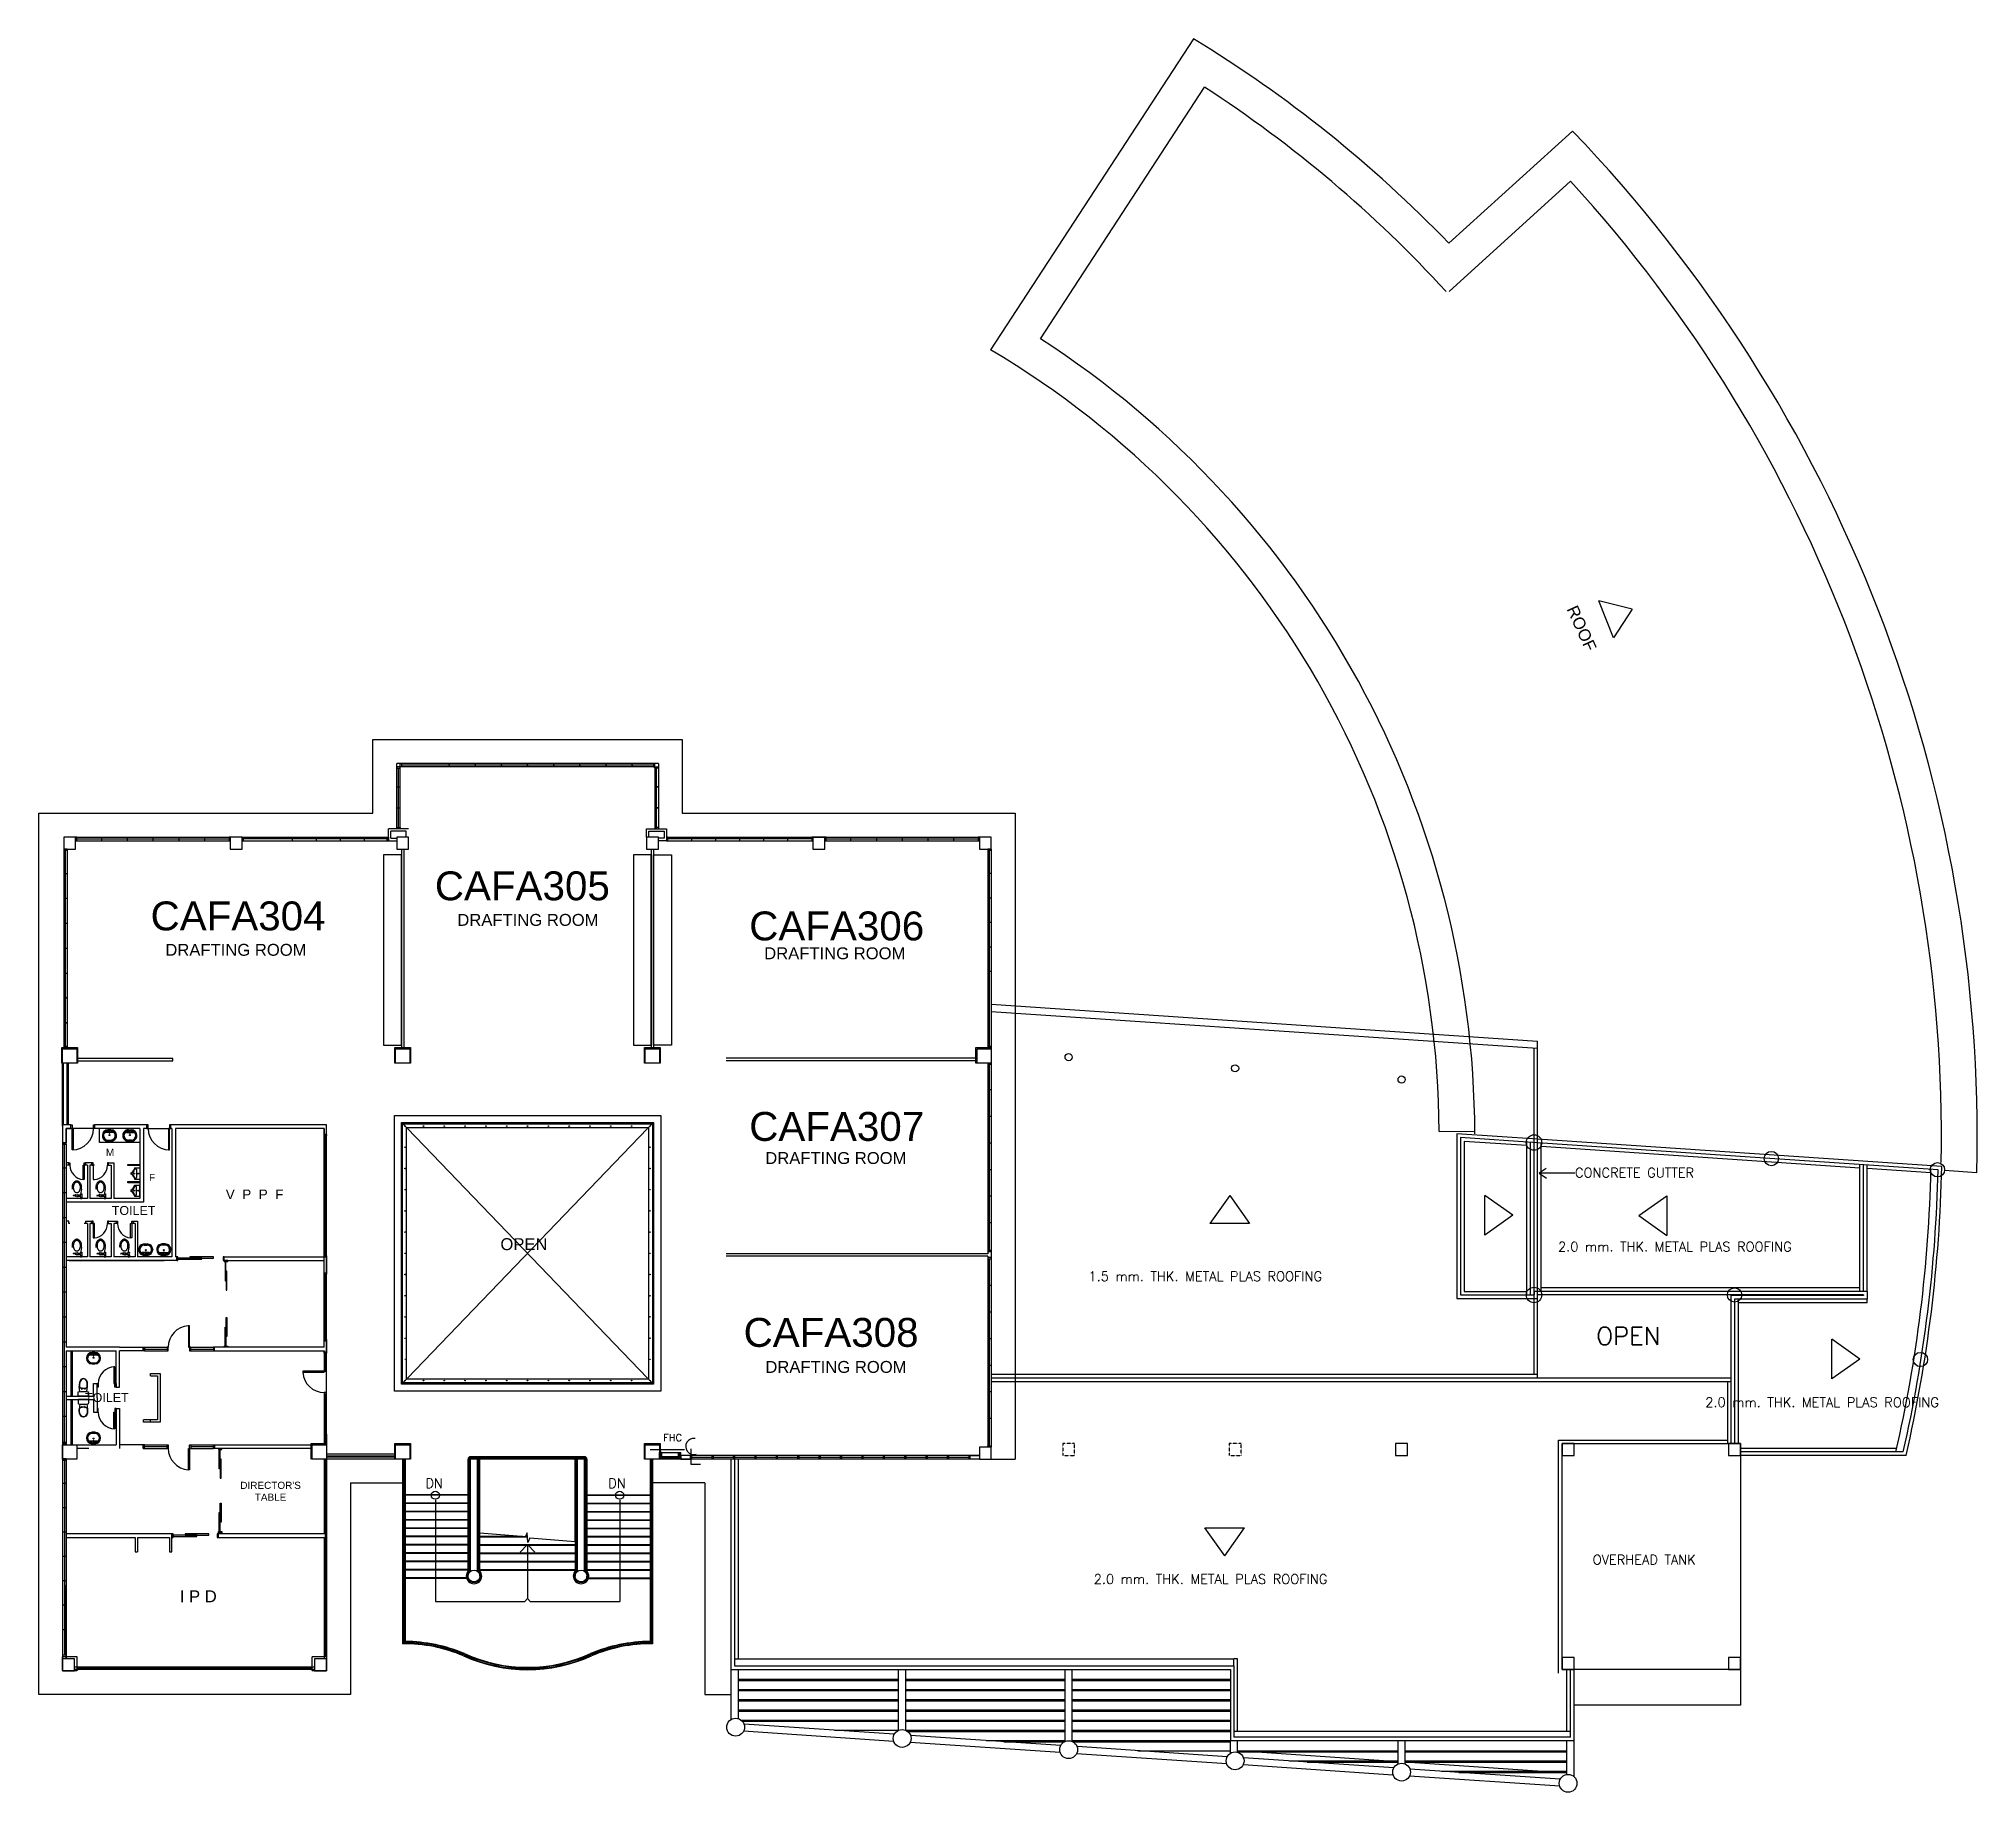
# Model space of a CAD drawing. Header units: millimetres. Extents: x -616979 to 2364082, y 43054 to 1637649.
# Drawn here: x -616979 to -535477, y 71593 to 145320 of the extents above; entities that cross this region are included whole.
import ezdxf

# ---------------------------------------------------------------- set-up
doc = ezdxf.new("R2010")
doc.units = ezdxf.units.MM
doc.linetypes.add('HIDDEN', pattern=[0.375, 0.25, -0.125])
for name, color, linetype in [('a-column', 7, 'Continuous'), ('a-doors', 254, 'Continuous'), ('a-fixtures', 7, 'Continuous'), ('a-labels', 7, 'Continuous'), ('a-line', 7, 'Continuous'), ('a-railings', 253, 'Continuous'), ('a-roof', 7, 'Continuous'), ('a-stairs', 8, 'Continuous'), ('A-TEXT', 7, 'Continuous'), ('a-wall', 5, 'Continuous'), ('a-windows', 7, 'Continuous')]:
    doc.layers.add(name, color=color, linetype=linetype)
doc.styles.add('-kitz', font='arial.ttf')
doc.styles.add('100scale@80cl', font='romans.shx', dxfattribs={"height": 0.2})
doc.styles.add('200scale@60cl', font='ROMANS.shx', dxfattribs={"height": 0.3})
doc.styles.add('200scale@80cl', font='romans.shx', dxfattribs={"height": 0.4})
doc.styles.add('arial', font='arial.ttf')
doc.styles.add('style1', font='arial.ttf')

msp = doc.modelspace()

# ---------------------------------------------------------------- texts
at = {"layer": 'a-doors', "color": 1, "insert": (-612992.201, 96051.809), "char_height": 375, "width": 2726.95573, "attachment_point": 5, "style": '-kitz'}
msp.add_mtext('TOILET', dxfattribs=at)
at = {"layer": 'a-labels', "style": '-kitz'}
for s, p in [('DRAFTING ROOM', (-599381.604, 108021.803)), ('DRAFTING ROOM', (-611658.173, 106762.899)), ('DRAFTING ROOM', (-586478.214, 106616.799)), ('DRAFTING ROOM', (-586433.872, 98008.495)), ('OPEN', (-597569.737, 94387.834)), ('DRAFTING ROOM', (-586430.618, 89225.673))]:
    msp.add_text(s, height=500, dxfattribs=at).set_placement(p)
at = {"layer": 'a-labels', "color": 9, "linetype": 'Continuous', "style": '100scale@80cl'}
for p in [(-600723.024, 84384.015), (-593035.488, 84384.015)]:
    msp.add_text('DN', height=400, rotation=359.96656511, dxfattribs=at).set_placement(p)
at = {"layer": 'a-labels', "linetype": 'Continuous', "char_height": 300, "width": 2370.5, "attachment_point": 8, "rotation": 0.03343489, "style": '-kitz'}
for s, insert in [('M', (-613981.708, 98349.832)), ('F', (-612213.176, 97288.942)), ("{\\fArial|b0|i0|c0|p34;DIRECTOR'S TABLE}", (-607232.708, 83847.184))]:
    msp.add_mtext(s, dxfattribs=dict(at, insert=insert))
at = {"layer": 'a-labels', "color": 1, "insert": (-614116.684, 88183.767), "char_height": 375, "width": 2726.95573, "attachment_point": 5, "style": '-kitz'}
msp.add_mtext('TOILET', dxfattribs=at)
at = {"layer": 'a-labels', "color": 9, "linetype": 'Continuous', "insert": (-589935.775, 86350.454), "char_height": 300, "width": 1758.28612, "attachment_point": 9, "style": '200scale@60cl'}
msp.add_mtext('FHC', dxfattribs=at)
at = {"layer": 'a-labels', "color": 9, "insert": (-610273.151, 79829.111), "char_height": 500, "width": 3635.9, "attachment_point": 5, "style": '-kitz'}
msp.add_mtext('I P D', dxfattribs=at)
at = {"layer": 'a-roof', "color": 8}
for s, height, style, p in [('CONCRETE GUTTER', 400, '200scale@80cl', (-552387.642, 97444.04)), ('2.0 mm. THK. METAL PLAS ROOFING', 400, '200scale@80cl', (-553100.597, 94330.964)), ('1.5 mm. THK. METAL PLAS ROOFING', 400, '200scale@80cl', (-572843.602, 93087.272)), ('OPEN', 750, '100scale@80cl', (-551493.185, 90401.934)), ('2.0 mm. THK. METAL PLAS ROOFING', 400, '200scale@80cl', (-546911.137, 87788.08)), ('OVERHEAD TANK', 400, '200scale@80cl', (-551644.213, 81172.138)), ('2.0 mm. THK. METAL PLAS ROOFING', 400, '200scale@80cl', (-572623.117, 80356.665))]:
    msp.add_text(s, height=height, dxfattribs=dict(at, style=style)).set_placement(p)
at = {"layer": 'A-TEXT', "color": 8, "style": '-kitz'}
msp.add_text('ROOF', height=500, rotation=294.43066184, dxfattribs=at).set_placement((-552751.376, 121346.108))
at = {"layer": 'A-TEXT', "color": 5, "style": 'style1'}
for s, p in [('CAFA305', (-600325.969, 109096.006)), ('CAFA304', (-612278.097, 107831.502)), ('CAFA306', (-587108.322, 107410.001)), ('CAFA307', (-587108.322, 98979.974)), ('CAFA308', (-587344.503, 90319.817))]:
    msp.add_text(s, height=1215, dxfattribs=at).set_placement(p)
at = {"layer": 'A-TEXT', "linetype": 'Continuous', "insert": (-607905.11, 96732.865), "char_height": 405, "width": 3635.94097, "attachment_point": 5, "style": 'arial'}
msp.add_mtext('V  P  P  F', dxfattribs=at)

# ---------------------------------------------------------------- linework, layer by layer
at = {"layer": 'a-column'}
for points in [[(-615929.438, 111752.351), (-615929.438, 111252.351), (-615429.438, 111252.351), (-615429.438, 111752.351)], [(-608929.438, 111752.351), (-608929.438, 111252.351), (-608429.438, 111252.351), (-608429.438, 111752.351)], [(-601929.438, 111752.351), (-601929.438, 111252.351), (-601429.438, 111252.351), (-601429.438, 111752.351)], [(-591429.438, 111752.351), (-591429.438, 111252.351), (-590929.438, 111252.351), (-590929.438, 111752.351)], [(-583929.437, 111752.351), (-584429.437, 111752.351), (-584429.437, 111252.351), (-583929.437, 111252.351)], [(-577429.438, 111752.351), (-577429.438, 111252.351), (-576929.438, 111252.351), (-576929.438, 111752.351)], [(-616004.438, 102902.351), (-615354.438, 102902.351), (-615354.438, 102252.351), (-616004.438, 102252.351)], [(-602004.438, 102902.351), (-601354.438, 102902.351), (-601354.438, 102252.351), (-602004.438, 102252.351)], [(-601979.438, 102852.351), (-601379.438, 102852.351), (-601379.438, 102252.351), (-601979.438, 102252.351)], [(-591504.438, 102902.351), (-590854.438, 102902.351), (-590854.438, 102252.351), (-591504.438, 102252.351)], [(-591479.438, 102852.351), (-590879.438, 102852.351), (-590879.438, 102252.351), (-591479.438, 102252.351)], [(-577579.438, 102902.351), (-576929.438, 102902.351), (-576929.438, 102252.351), (-577579.438, 102252.351)], [(-615979.438, 86202.351), (-615379.438, 86202.351), (-615379.438, 85602.351), (-615979.438, 85602.351)], [(-605479.438, 86202.18), (-604879.438, 86202.18), (-604879.438, 85602.18), (-605479.438, 85602.18)], [(-601979.438, 86202.18), (-601379.438, 86202.18), (-601379.438, 85602.18), (-601979.438, 85602.18)], [(-591479.438, 86202.18), (-590879.438, 86202.18), (-590879.438, 85602.18), (-591479.438, 85602.18)], [(-615479.438, 77202.351), (-615979.438, 77202.351), (-615979.438, 76702.351), (-615479.438, 76702.351)], [(-604879.438, 77202.351), (-605379.438, 77202.351), (-605379.438, 76702.351), (-604879.438, 76702.351)]]:
    msp.add_lwpolyline(points, close=True, dxfattribs=at)
at = {"layer": 'a-column', "color": 9}
for points in [[(-615979.438, 102852.351), (-615379.438, 102852.351), (-615379.438, 102252.351), (-615979.438, 102252.351)], [(-577529.438, 102852.351), (-576929.438, 102852.351), (-576929.438, 102252.351), (-577529.438, 102252.351)], [(-576929.438, 86102.18), (-577429.438, 86102.18), (-577429.438, 85602.18), (-576929.438, 85602.18)]]:
    msp.add_lwpolyline(points, close=True, dxfattribs=at)
at = {"layer": 'a-column', "color": 9, "linetype": 'HIDDEN'}
for points in [[(-605529.438, 86252.18), (-604879.438, 86252.18), (-604879.438, 85602.18), (-605529.438, 85602.18)], [(-602004.438, 86252.18), (-601354.438, 86252.18), (-601354.438, 85602.18), (-602004.438, 85602.18)], [(-591504.438, 86252.18), (-590854.438, 86252.18), (-590854.438, 85602.18), (-591504.438, 85602.18)], [(-615979.438, 77302.351), (-615379.438, 77302.351), (-615379.438, 76702.351), (-615979.438, 76702.351)], [(-605479.438, 77302.351), (-604879.438, 77302.351), (-604879.438, 76702.351), (-605479.438, 76702.351)]]:
    msp.add_lwpolyline(points, close=True, dxfattribs=at)
at = {"layer": 'a-column', "color": 9, "linetype": 'HIDDEN', "ltscale": 0.6}
for points in [[(-573429.438, 86252.351), (-573929.438, 86252.351), (-573929.438, 85752.351), (-573429.438, 85752.351)], [(-566429.438, 86252.351), (-566929.438, 86252.351), (-566929.438, 85752.351), (-566429.438, 85752.351)]]:
    msp.add_lwpolyline(points, close=True, dxfattribs=at)
at = {"layer": 'a-column', "color": 9}
for centre in [(-598679.438, 80682.485), (-594179.438, 80682.485)]:
    msp.add_circle(centre, 250, dxfattribs=at)
at = {"layer": 'a-doors', "color": 1}
for p, q in [((-615629.438, 99502.351), (-615629.438, 99652.351)), ((-614679.438, 99502.351), (-615579.438, 99502.351)), ((-614629.438, 99502.351), (-614629.438, 99652.351)), ((-614429.438, 98910.121), (-614429.438, 99502.351)), ((-612429.438, 99502.351), (-612429.438, 99652.351)), ((-612429.438, 99502.351), (-612429.438, 99652.351)), ((-612379.438, 99502.351), (-611479.438, 99502.351)), ((-611429.438, 99502.351), (-611429.438, 99652.351)), ((-611429.438, 99502.351), (-611429.438, 99652.351)), ((-612729.438, 98910.121), (-614429.438, 98910.121)), ((-615716.938, 98052.351), (-615666.938, 98052.351)), ((-615716.938, 97952.351), (-615716.938, 98052.351)), ((-615716.938, 97952.351), (-615716.938, 98052.351)), ((-615666.938, 97952.351), (-615716.938, 97952.351)), ((-615666.938, 98052.351), (-615666.938, 97952.351)), ((-615116.938, 97952.351), (-615066.938, 97952.351)), ((-615116.938, 97352.351), (-615116.938, 97952.351)), ((-615066.938, 98052.351), (-615016.938, 98052.351)), ((-615066.938, 97952.351), (-615066.938, 98052.351)), ((-615016.938, 97952.351), (-615066.938, 97952.351)), ((-615066.938, 97952.351), (-615066.938, 97352.351)), ((-615016.938, 98052.351), (-615016.938, 97952.351)), ((-615016.938, 97952.351), (-615016.938, 98052.351)), ((-614741.938, 98052.351), (-614741.938, 97952.351)), ((-614691.938, 98052.351), (-614741.938, 98052.351)), ((-614741.938, 97952.351), (-614741.938, 98052.351)), ((-614741.938, 97952.351), (-614691.938, 97952.351)), ((-614691.938, 97952.351), (-614691.938, 98052.351)), ((-614641.938, 97952.351), (-614691.938, 97952.351)), ((-614691.938, 97952.351), (-614691.938, 97352.351)), ((-614091.938, 98052.351), (-614091.938, 97952.351)), ((-614041.938, 98052.351), (-614091.938, 98052.351)), ((-614091.938, 97952.351), (-614041.938, 97952.351)), ((-614041.938, 97952.351), (-614041.938, 98052.351)), ((-614041.938, 97952.351), (-614041.938, 98052.351)), ((-615066.938, 97352.351), (-615116.938, 97352.351)), ((-614691.938, 97352.351), (-614641.938, 97352.351)), ((-614741.938, 95602.351), (-614741.938, 95502.351)), ((-614691.938, 95602.351), (-614741.938, 95602.351)), ((-614741.938, 95502.351), (-614741.938, 95602.351)), ((-614741.938, 95502.351), (-614691.938, 95502.351)), ((-614691.938, 95502.351), (-614691.938, 95602.351)), ((-614641.938, 95502.351), (-614691.938, 95502.351)), ((-614691.938, 95502.351), (-614691.938, 94902.351)), ((-614641.938, 94902.351), (-614641.938, 95502.351)), ((-614091.938, 95602.351), (-614091.938, 95502.351)), ((-614041.938, 95602.351), (-614091.938, 95602.351)), ((-614091.938, 95502.351), (-614041.938, 95502.351)), ((-614041.938, 95502.351), (-614041.938, 95602.351)), ((-614041.938, 95502.351), (-614041.938, 95602.351)), ((-613716.938, 95602.351), (-613666.938, 95602.351)), ((-613716.938, 95502.351), (-613716.938, 95602.351)), ((-613716.938, 95502.351), (-613716.938, 95602.351)), ((-613666.938, 95502.351), (-613716.938, 95502.351)), ((-613666.938, 95602.351), (-613666.938, 95502.351)), ((-613116.938, 95502.351), (-613066.938, 95502.351)), ((-613116.938, 94902.351), (-613116.938, 95502.351)), ((-613066.938, 95602.351), (-613016.938, 95602.351)), ((-613066.938, 95502.351), (-613066.938, 95602.351)), ((-613016.938, 95502.351), (-613066.938, 95502.351)), ((-613066.938, 95502.351), (-613066.938, 94902.351)), ((-614691.938, 94902.351), (-614641.938, 94902.351)), ((-613066.938, 94902.351), (-613116.938, 94902.351)), ((-611179.438, 93952.351), (-611179.438, 94102.915)), ((-609179.438, 93952.915), (-609179.438, 94102.915)), ((-604879.438, 89352.18), (-604979.438, 89352.18)), ((-604979.438, 89349.487), (-604879.438, 89349.487))]:
    msp.add_line(p, q, dxfattribs=at)
for points in [[(-615579.438, 99502.351), (-615629.438, 99502.351), (-615629.438, 99652.351), (-615579.438, 99652.351)], [(-615529.438, 98602.351), (-615579.438, 98602.351), (-615579.438, 99502.351), (-615529.438, 99502.351)], [(-614629.438, 99502.351), (-614679.438, 99502.351), (-614679.438, 99652.351), (-614629.438, 99652.351)], [(-612429.438, 99502.351), (-612379.438, 99502.351), (-612379.438, 99652.351), (-612429.438, 99652.351)], [(-611529.438, 98602.351), (-611479.438, 98602.351), (-611479.438, 99502.351), (-611529.438, 99502.351)], [(-611479.438, 99502.351), (-611429.438, 99502.351), (-611429.438, 99652.351), (-611479.438, 99652.351)], [(-611129.438, 94102.915), (-611179.438, 94102.915), (-611179.438, 93952.915), (-611129.438, 93952.915)], [(-610129.438, 94051.139), (-611129.438, 94051.139), (-611129.438, 94001.139), (-610129.438, 94001.139)], [(-609630.654, 94102.915), (-610630.654, 94102.915), (-610630.654, 94052.915), (-609630.654, 94052.915)], [(-609179.438, 94102.915), (-609229.438, 94102.915), (-609229.438, 93952.915), (-609179.438, 93952.915)], [(-609029.438, 93952.351), (-609179.438, 93952.351), (-609179.438, 93902.351), (-609029.438, 93902.351)], [(-609111.938, 93902.351), (-609141.938, 93902.351), (-609141.938, 93102.351), (-609111.938, 93102.351)], [(-609066.938, 93502.351), (-609096.938, 93502.351), (-609096.938, 92702.351), (-609066.938, 92702.351)], [(-609066.938, 90752.351), (-609096.938, 90752.351), (-609096.938, 91552.351), (-609066.938, 91552.351)], [(-610636.938, 90302.279), (-610636.938, 91202.279), (-610686.938, 91202.279), (-610686.938, 90302.279)], [(-609111.938, 90352.351), (-609141.938, 90352.351), (-609141.938, 91152.351), (-609111.938, 91152.351)], [(-611536.937, 90302.422), (-611586.937, 90302.422), (-611586.937, 90152.422), (-611536.937, 90152.422)], [(-610586.938, 90302.279), (-610636.938, 90302.279), (-610636.938, 90152.279), (-610586.938, 90152.279)], [(-609029.438, 90302.351), (-609179.438, 90302.351), (-609179.438, 90352.351), (-609029.438, 90352.351)], [(-613779.438, 88777.351), (-613779.438, 89477.351), (-613829.438, 89477.351), (-613829.438, 88777.351)], [(-604979.438, 89299.487), (-605879.438, 89299.487), (-605879.438, 89249.487), (-604979.438, 89249.487)], [(-604979.438, 89349.487), (-604979.438, 89299.487), (-604879.438, 89299.487), (-604879.438, 89349.487)], [(-614479.438, 88777.351), (-614479.438, 88627.351), (-614529.438, 88627.351), (-614529.438, 88777.351)], [(-613729.438, 88777.351), (-613729.438, 88627.351), (-613779.438, 88627.351), (-613779.438, 88777.351)], [(-604979.438, 88399.487), (-604979.438, 88349.487), (-604879.438, 88349.487), (-604879.438, 88399.487)], [(-614479.438, 87577.351), (-614479.438, 87727.351), (-614529.438, 87727.351), (-614529.438, 87577.351)], [(-613779.438, 87577.351), (-613779.438, 86877.351), (-613829.438, 86877.351), (-613829.438, 87577.351)], [(-613729.438, 87577.351), (-613729.438, 87727.351), (-613779.438, 87727.351), (-613779.438, 87577.351)], [(-611536.937, 86052.349), (-611586.937, 86052.349), (-611586.937, 86202.349), (-611536.937, 86202.349)], [(-610636.938, 86052.491), (-610636.938, 85152.491), (-610686.938, 85152.491), (-610686.938, 86052.491)], [(-610586.938, 86052.491), (-610636.938, 86052.491), (-610636.938, 86202.491), (-610586.938, 86202.491)], [(-609279.438, 86052.42), (-609429.438, 86052.42), (-609429.438, 86002.42), (-609279.438, 86002.42)], [(-609361.938, 85186.262), (-609391.938, 85186.262), (-609391.938, 85986.262), (-609361.938, 85986.262)], [(-609316.938, 85602.42), (-609346.938, 85602.42), (-609346.938, 84802.42), (-609316.938, 84802.42)], [(-609361.938, 82551.786), (-609391.938, 82551.786), (-609391.938, 83351.786), (-609361.938, 83351.786)], [(-609316.938, 82951.786), (-609346.938, 82951.786), (-609346.938, 83751.786), (-609316.938, 83751.786)], [(-611329.438, 82451.786), (-611379.438, 82451.786), (-611379.438, 82301.786), (-611329.438, 82301.786)], [(-610329.438, 82400.009), (-611329.438, 82400.009), (-611329.438, 82350.009), (-610329.438, 82350.009)], [(-609830.654, 82451.786), (-610830.654, 82451.786), (-610830.654, 82401.786), (-609830.654, 82401.786)], [(-609429.438, 82451.786), (-609479.438, 82451.786), (-609479.438, 82301.786), (-609429.438, 82301.786)], [(-609279.438, 82501.786), (-609429.438, 82501.786), (-609429.438, 82551.786), (-609279.438, 82551.786)]]:
    msp.add_lwpolyline(points, close=True, dxfattribs=at)
for centre, radius, start, end in [((-615579.438, 99502.351), 900, 270, 0), ((-611479.438, 99502.351), 900, 180, 270), ((-615062.982, 97953.893), 603.958, 180.14634296, 264.8745512), ((-614695.893, 97953.893), 603.958, 275.1254488, 359.85365704), ((-614695.893, 95503.893), 603.958, 275.1254488, 359.85365704), ((-613062.982, 95503.893), 603.958, 180.14634296, 264.8745512), ((-610634.052, 90301.137), 902.886, 93.77676764, 179.91845289), ((-613779.438, 88777.351), 700, 90.00000002, 180.00000002), ((-604979.438, 89299.487), 900, 183.17983012, 270), ((-613779.438, 87577.351), 700, 180, 270), ((-610634.052, 86053.634), 902.886, 180.08154711, 266.22323236)]:
    msp.add_arc(centre, radius, start, end, dxfattribs=at)
at = {"layer": 'a-fixtures', "color": 1}
for p, q in [((-613947.456, 99446.236), (-614071.456, 99446.236)), ((-613211.419, 99446.236), (-613087.419, 99446.236)), ((-614306.456, 99211.236), (-614306.456, 99201.236)), ((-614266.456, 99211.236), (-614266.456, 99201.236)), ((-614256.456, 99211.236), (-614256.456, 99201.236)), ((-614025.609, 99328.236), (-614154.739, 99328.236)), ((-613947.456, 99406.236), (-614071.456, 99406.236)), ((-614071.456, 99016.236), (-613947.456, 99016.236)), ((-614071.456, 99006.236), (-613947.456, 99006.236)), ((-614071.456, 98966.236), (-613947.456, 98966.236)), ((-614024.456, 99318.236), (-614029.456, 99361.609)), ((-613994.456, 99318.236), (-613989.456, 99361.609)), ((-613864.173, 99328.236), (-613993.303, 99328.236)), ((-613762.456, 99201.236), (-613762.456, 99211.236)), ((-613752.456, 99201.236), (-613752.456, 99211.236)), ((-613712.456, 99201.236), (-613712.456, 99211.236)), ((-613446.419, 99201.236), (-613446.419, 99211.236)), ((-613406.419, 99201.236), (-613406.419, 99211.236)), ((-613396.419, 99201.236), (-613396.419, 99211.236)), ((-613294.702, 99328.236), (-613165.572, 99328.236)), ((-613211.419, 99406.236), (-613087.419, 99406.236)), ((-613087.419, 99016.236), (-613211.419, 99016.236)), ((-613087.419, 99006.236), (-613211.419, 99006.236)), ((-613087.419, 98966.236), (-613211.419, 98966.236)), ((-613164.419, 99318.236), (-613169.419, 99361.609)), ((-613134.419, 99318.236), (-613129.419, 99361.609)), ((-613133.266, 99328.236), (-613004.136, 99328.236)), ((-612902.419, 99211.236), (-612902.419, 99201.236)), ((-612892.419, 99211.236), (-612892.419, 99201.236)), ((-612852.419, 99211.236), (-612852.419, 99201.236)), ((-612959.438, 97832.351), (-612959.438, 97802.351)), ((-612949.438, 97842.351), (-612729.438, 97842.351)), ((-612899.438, 97842.351), (-612899.438, 97802.351)), ((-612729.438, 97842.351), (-612729.438, 97372.351)), ((-612959.438, 97802.351), (-612899.438, 97802.351)), ((-612959.438, 97412.351), (-612959.438, 97382.351)), ((-612959.438, 97412.351), (-612899.438, 97412.351)), ((-612959.438, 97082.351), (-612959.438, 97112.351)), ((-612959.438, 97082.351), (-612899.438, 97082.351)), ((-612949.438, 97372.351), (-612729.438, 97372.351)), ((-612949.438, 97122.351), (-612729.438, 97122.351)), ((-612899.438, 97412.351), (-612899.438, 97372.351)), ((-612899.438, 97082.351), (-612899.438, 97122.351)), ((-612869.438, 97772.351), (-612869.438, 97442.351)), ((-612869.438, 96722.351), (-612869.438, 97052.351)), ((-612819.438, 97608.351), (-612804.337, 97608.351)), ((-612819.438, 97606.351), (-612804.337, 97606.351)), ((-612800.438, 97627.351), (-612800.438, 97612.25)), ((-612800.438, 97602.452), (-612800.438, 97587.351)), ((-612798.438, 97627.351), (-612798.438, 97612.25)), ((-612798.438, 97602.452), (-612798.438, 97587.351)), ((-612794.539, 97608.351), (-612779.438, 97608.351)), ((-612794.539, 97606.351), (-612779.438, 97606.351)), ((-612729.438, 96652.351), (-612729.438, 97122.351)), ((-615429.438, 96687.801), (-615529.438, 96687.801)), ((-615429.438, 96674.301), (-615529.438, 96674.301)), ((-615429.438, 96718.551), (-615441.938, 96718.551)), ((-615441.938, 96687.801), (-615441.938, 96718.551)), ((-615441.938, 96674.301), (-615441.938, 96643.551)), ((-615429.438, 96643.551), (-615441.938, 96643.551)), ((-615429.438, 96687.801), (-615429.438, 96718.551)), ((-615416.616, 96714.483), (-615429.438, 96714.483)), ((-615429.438, 96674.301), (-615429.438, 96643.551)), ((-615416.616, 96647.618), (-615429.438, 96647.618)), ((-615342.259, 96714.483), (-615329.438, 96714.483)), ((-615342.259, 96647.618), (-615329.438, 96647.618)), ((-615329.438, 96718.551), (-615316.938, 96718.551)), ((-615329.438, 96718.551), (-615329.438, 96643.551)), ((-615329.438, 96643.551), (-615316.938, 96643.551)), ((-615316.938, 96718.551), (-615316.938, 96643.551)), ((-615316.938, 96706.051), (-615234.838, 96706.051)), ((-615316.938, 96656.051), (-615234.838, 96656.051)), ((-615186.388, 96948.151), (-615230.351, 96722.595)), ((-615164.68, 96564.851), (-615227.18, 96564.851)), ((-615227.18, 96564.851), (-615227.18, 96552.351)), ((-615227.18, 96564.851), (-615220.93, 96564.851)), ((-615227.18, 96552.351), (-615164.68, 96552.351)), ((-615224.055, 96564.851), (-615224.055, 96571.101)), ((-615224.055, 96571.101), (-615167.805, 96571.101)), ((-615220.93, 96564.851), (-615224.055, 96564.851)), ((-615220.93, 96756.051), (-615170.93, 96756.051)), ((-615220.93, 96756.051), (-615220.93, 96743.551)), ((-615220.93, 96743.551), (-615170.93, 96743.551)), ((-615220.93, 96618.551), (-615170.93, 96618.551)), ((-615220.93, 96618.551), (-615220.93, 96606.051)), ((-615220.93, 96606.051), (-615170.93, 96606.051)), ((-615220.93, 96606.051), (-615220.93, 96571.101)), ((-615170.93, 96756.051), (-615170.93, 96743.551)), ((-615170.93, 96618.551), (-615170.93, 96606.051)), ((-615170.93, 96606.051), (-615170.93, 96571.101)), ((-615170.93, 96564.851), (-615167.805, 96564.851)), ((-615164.68, 96564.851), (-615170.93, 96564.851)), ((-615167.805, 96564.851), (-615167.805, 96571.101)), ((-615164.68, 96564.851), (-615164.68, 96552.351)), ((-614429.438, 96687.801), (-614529.438, 96687.801)), ((-614429.438, 96674.301), (-614529.438, 96674.301)), ((-614429.438, 96718.551), (-614441.938, 96718.551)), ((-614441.938, 96687.801), (-614441.938, 96718.551)), ((-614441.938, 96674.301), (-614441.938, 96643.551)), ((-614429.438, 96643.551), (-614441.938, 96643.551)), ((-614429.438, 96687.801), (-614429.438, 96718.551)), ((-614416.616, 96714.483), (-614429.438, 96714.483)), ((-614429.438, 96674.301), (-614429.438, 96643.551)), ((-614416.616, 96647.618), (-614429.438, 96647.618)), ((-614342.259, 96714.483), (-614329.438, 96714.483)), ((-614342.259, 96647.618), (-614329.438, 96647.618)), ((-614329.438, 96718.551), (-614316.938, 96718.551)), ((-614329.438, 96718.551), (-614329.438, 96643.551)), ((-614329.438, 96643.551), (-614316.938, 96643.551)), ((-614316.938, 96718.551), (-614316.938, 96643.551)), ((-614316.938, 96706.051), (-614234.838, 96706.051)), ((-614316.938, 96656.051), (-614234.838, 96656.051)), ((-614186.388, 96948.151), (-614230.351, 96722.595)), ((-614164.68, 96564.851), (-614227.18, 96564.851)), ((-614227.18, 96564.851), (-614227.18, 96552.351)), ((-614227.18, 96564.851), (-614220.93, 96564.851)), ((-614227.18, 96552.351), (-614164.68, 96552.351)), ((-614224.055, 96564.851), (-614224.055, 96571.101)), ((-614224.055, 96571.101), (-614167.805, 96571.101)), ((-614220.93, 96564.851), (-614224.055, 96564.851)), ((-614220.93, 96756.051), (-614170.93, 96756.051)), ((-614220.93, 96756.051), (-614220.93, 96743.551)), ((-614220.93, 96743.551), (-614170.93, 96743.551)), ((-614220.93, 96618.551), (-614170.93, 96618.551)), ((-614220.93, 96618.551), (-614220.93, 96606.051)), ((-614220.93, 96606.051), (-614170.93, 96606.051)), ((-614220.93, 96606.051), (-614220.93, 96571.101)), ((-614170.93, 96756.051), (-614170.93, 96743.551)), ((-614170.93, 96618.551), (-614170.93, 96606.051)), ((-614170.93, 96606.051), (-614170.93, 96571.101)), ((-614170.93, 96564.851), (-614167.805, 96564.851)), ((-614164.68, 96564.851), (-614170.93, 96564.851)), ((-614167.805, 96564.851), (-614167.805, 96571.101)), ((-614164.68, 96564.851), (-614164.68, 96552.351)), ((-612959.438, 96662.351), (-612959.438, 96692.351)), ((-612959.438, 96692.351), (-612899.438, 96692.351)), ((-612949.438, 96652.351), (-612729.438, 96652.351)), ((-612899.438, 96652.351), (-612899.438, 96692.351)), ((-612819.438, 96888.351), (-612804.337, 96888.351)), ((-612819.438, 96886.351), (-612804.337, 96886.351)), ((-612800.438, 96892.25), (-612800.438, 96907.351)), ((-612800.438, 96867.351), (-612800.438, 96882.452)), ((-612798.438, 96892.25), (-612798.438, 96907.351)), ((-612798.438, 96867.351), (-612798.438, 96882.452)), ((-612794.539, 96888.351), (-612779.438, 96888.351)), ((-612794.539, 96886.351), (-612779.438, 96886.351)), ((-612546.456, 94646.236), (-612422.456, 94646.236)), ((-612546.456, 94606.236), (-612422.456, 94606.236)), ((-612546.456, 94596.236), (-612422.456, 94596.236)), ((-611662.419, 94646.236), (-611786.419, 94646.236)), ((-611662.419, 94606.236), (-611786.419, 94606.236)), ((-611662.419, 94596.236), (-611786.419, 94596.236)), ((-615429.438, 94237.801), (-615529.438, 94237.801)), ((-615429.438, 94224.301), (-615529.438, 94224.301)), ((-615429.438, 94268.551), (-615441.938, 94268.551)), ((-615441.938, 94237.801), (-615441.938, 94268.551)), ((-615441.938, 94224.301), (-615441.938, 94193.551)), ((-615429.438, 94193.551), (-615441.938, 94193.551)), ((-615429.438, 94237.801), (-615429.438, 94268.551)), ((-615416.616, 94264.483), (-615429.438, 94264.483)), ((-615429.438, 94224.301), (-615429.438, 94193.551)), ((-615416.616, 94197.618), (-615429.438, 94197.618)), ((-615342.259, 94264.483), (-615329.438, 94264.483)), ((-615342.259, 94197.618), (-615329.438, 94197.618)), ((-615329.438, 94268.551), (-615316.938, 94268.551)), ((-615329.438, 94268.551), (-615329.438, 94193.551)), ((-615329.438, 94193.551), (-615316.938, 94193.551)), ((-615316.938, 94268.551), (-615316.938, 94193.551)), ((-615316.938, 94256.051), (-615234.838, 94256.051)), ((-615316.938, 94206.051), (-615234.838, 94206.051)), ((-615186.388, 94498.151), (-615230.351, 94272.595)), ((-615164.68, 94114.851), (-615227.18, 94114.851)), ((-615227.18, 94114.851), (-615227.18, 94102.351)), ((-615227.18, 94114.851), (-615220.93, 94114.851)), ((-615224.055, 94114.851), (-615224.055, 94121.101)), ((-615224.055, 94121.101), (-615167.805, 94121.101)), ((-615220.93, 94114.851), (-615224.055, 94114.851)), ((-615220.93, 94306.051), (-615170.93, 94306.051)), ((-615220.93, 94306.051), (-615220.93, 94293.551)), ((-615220.93, 94293.551), (-615170.93, 94293.551)), ((-615220.93, 94168.551), (-615170.93, 94168.551)), ((-615220.93, 94168.551), (-615220.93, 94156.051)), ((-615220.93, 94156.051), (-615170.93, 94156.051)), ((-615220.93, 94156.051), (-615220.93, 94121.101)), ((-615170.93, 94306.051), (-615170.93, 94293.551)), ((-615170.93, 94168.551), (-615170.93, 94156.051)), ((-615170.93, 94156.051), (-615170.93, 94121.101)), ((-615170.93, 94114.851), (-615167.805, 94114.851)), ((-615164.68, 94114.851), (-615170.93, 94114.851)), ((-615167.805, 94114.851), (-615167.805, 94121.101)), ((-615164.68, 94114.851), (-615164.68, 94102.351)), ((-614429.438, 94237.801), (-614529.438, 94237.801)), ((-614429.438, 94224.301), (-614529.438, 94224.301)), ((-614429.438, 94268.551), (-614441.938, 94268.551)), ((-614441.938, 94237.801), (-614441.938, 94268.551)), ((-614441.938, 94224.301), (-614441.938, 94193.551)), ((-614429.438, 94193.551), (-614441.938, 94193.551)), ((-614429.438, 94237.801), (-614429.438, 94268.551)), ((-614416.616, 94264.483), (-614429.438, 94264.483)), ((-614429.438, 94224.301), (-614429.438, 94193.551)), ((-614416.616, 94197.618), (-614429.438, 94197.618)), ((-614342.259, 94264.483), (-614329.438, 94264.483)), ((-614342.259, 94197.618), (-614329.438, 94197.618)), ((-614329.438, 94268.551), (-614316.938, 94268.551)), ((-614329.438, 94268.551), (-614329.438, 94193.551)), ((-614329.438, 94193.551), (-614316.938, 94193.551)), ((-614316.938, 94268.551), (-614316.938, 94193.551)), ((-614316.938, 94256.051), (-614234.838, 94256.051)), ((-614316.938, 94206.051), (-614234.838, 94206.051)), ((-614186.388, 94498.151), (-614230.351, 94272.595)), ((-614164.68, 94114.851), (-614227.18, 94114.851)), ((-614227.18, 94114.851), (-614227.18, 94102.351)), ((-614227.18, 94114.851), (-614220.93, 94114.851)), ((-614224.055, 94114.851), (-614224.055, 94121.101)), ((-614224.055, 94121.101), (-614167.805, 94121.101)), ((-614220.93, 94114.851), (-614224.055, 94114.851)), ((-614220.93, 94306.051), (-614170.93, 94306.051)), ((-614220.93, 94306.051), (-614220.93, 94293.551)), ((-614220.93, 94293.551), (-614170.93, 94293.551)), ((-614220.93, 94168.551), (-614170.93, 94168.551)), ((-614220.93, 94168.551), (-614220.93, 94156.051)), ((-614220.93, 94156.051), (-614170.93, 94156.051)), ((-614220.93, 94156.051), (-614220.93, 94121.101)), ((-614170.93, 94306.051), (-614170.93, 94293.551)), ((-614170.93, 94168.551), (-614170.93, 94156.051)), ((-614170.93, 94156.051), (-614170.93, 94121.101)), ((-614170.93, 94114.851), (-614167.805, 94114.851)), ((-614164.68, 94114.851), (-614170.93, 94114.851)), ((-614167.805, 94114.851), (-614167.805, 94121.101)), ((-614164.68, 94114.851), (-614164.68, 94102.351)), ((-613429.438, 94237.801), (-613529.438, 94237.801)), ((-613429.438, 94224.301), (-613529.438, 94224.301)), ((-613429.438, 94268.551), (-613441.938, 94268.551)), ((-613441.938, 94237.801), (-613441.938, 94268.551)), ((-613441.938, 94224.301), (-613441.938, 94193.551)), ((-613429.438, 94193.551), (-613441.938, 94193.551)), ((-613429.438, 94237.801), (-613429.438, 94268.551)), ((-613416.616, 94264.483), (-613429.438, 94264.483)), ((-613429.438, 94224.301), (-613429.438, 94193.551)), ((-613416.616, 94197.618), (-613429.438, 94197.618)), ((-613342.259, 94264.483), (-613329.438, 94264.483)), ((-613342.259, 94197.618), (-613329.438, 94197.618)), ((-613329.438, 94268.551), (-613316.938, 94268.551)), ((-613329.438, 94268.551), (-613329.438, 94193.551)), ((-613329.438, 94193.551), (-613316.938, 94193.551)), ((-613316.938, 94268.551), (-613316.938, 94193.551)), ((-613316.938, 94256.051), (-613234.838, 94256.051)), ((-613316.938, 94206.051), (-613234.838, 94206.051)), ((-613186.388, 94498.151), (-613230.351, 94272.595)), ((-613164.68, 94114.851), (-613227.18, 94114.851)), ((-613227.18, 94114.851), (-613227.18, 94102.351)), ((-613227.18, 94114.851), (-613220.93, 94114.851)), ((-613224.055, 94114.851), (-613224.055, 94121.101)), ((-613224.055, 94121.101), (-613167.805, 94121.101)), ((-613220.93, 94114.851), (-613224.055, 94114.851)), ((-613220.93, 94306.051), (-613170.93, 94306.051)), ((-613220.93, 94306.051), (-613220.93, 94293.551)), ((-613220.93, 94293.551), (-613170.93, 94293.551)), ((-613220.93, 94168.551), (-613170.93, 94168.551)), ((-613220.93, 94168.551), (-613220.93, 94156.051)), ((-613220.93, 94156.051), (-613170.93, 94156.051)), ((-613220.93, 94156.051), (-613220.93, 94121.101)), ((-613170.93, 94306.051), (-613170.93, 94293.551)), ((-613170.93, 94168.551), (-613170.93, 94156.051)), ((-613170.93, 94156.051), (-613170.93, 94121.101)), ((-613170.93, 94114.851), (-613167.805, 94114.851)), ((-613164.68, 94114.851), (-613170.93, 94114.851)), ((-613167.805, 94114.851), (-613167.805, 94121.101)), ((-613164.68, 94114.851), (-613164.68, 94102.351)), ((-612741.456, 94401.236), (-612741.456, 94411.236)), ((-612731.456, 94401.236), (-612731.456, 94411.236)), ((-612500.609, 94284.236), (-612629.739, 94284.236)), ((-612422.456, 94206.236), (-612546.456, 94206.236)), ((-612422.456, 94166.236), (-612546.456, 94166.236)), ((-612499.456, 94294.236), (-612504.456, 94250.862)), ((-612469.456, 94294.236), (-612464.456, 94250.862)), ((-612339.173, 94284.236), (-612468.303, 94284.236)), ((-612237.456, 94411.236), (-612237.456, 94401.236)), ((-612227.456, 94411.236), (-612227.456, 94401.236)), ((-612187.456, 94411.236), (-612187.456, 94401.236)), ((-612021.419, 94411.236), (-612021.419, 94401.236)), ((-611981.419, 94411.236), (-611981.419, 94401.236)), ((-611971.419, 94411.236), (-611971.419, 94401.236)), ((-611869.702, 94284.236), (-611740.572, 94284.236)), ((-611786.419, 94206.236), (-611662.419, 94206.236)), ((-611786.419, 94166.236), (-611662.419, 94166.236)), ((-611739.419, 94294.236), (-611744.419, 94250.862)), ((-611709.419, 94294.236), (-611704.419, 94250.862)), ((-611708.266, 94284.236), (-611579.136, 94284.236)), ((-611477.419, 94401.236), (-611477.419, 94411.236)), ((-611467.419, 94401.236), (-611467.419, 94411.236)), ((-614924.229, 89846.179), (-614924.229, 89836.179)), ((-614693.382, 89963.179), (-614822.512, 89963.179)), ((-614692.229, 89953.179), (-614697.229, 89996.553)), ((-614662.229, 89953.179), (-614657.229, 89996.553)), ((-614531.947, 89963.179), (-614661.077, 89963.179)), ((-614430.229, 89836.179), (-614430.229, 89846.179)), ((-614739.229, 89651.179), (-614615.229, 89651.179)), ((-615241.321, 88589.48), (-615219.601, 88592.813)), ((-615150.047, 88569.681), (-615157.118, 88576.752)), ((-615058.828, 88569.681), (-615150.047, 88569.681)), ((-615058.828, 88569.681), (-615051.757, 88576.752)), ((-614967.554, 88589.48), (-614989.274, 88592.813)), ((-614884.438, 88272.351), (-614884.438, 88409.808)), ((-614884.438, 88082.351), (-614884.438, 87944.893)), ((-615241.321, 87765.221), (-615219.601, 87761.888)), ((-615150.047, 87785.02), (-615157.118, 87777.949)), ((-615058.828, 87785.02), (-615150.047, 87785.02)), ((-615058.828, 87785.02), (-615051.757, 87777.949)), ((-614967.554, 87765.221), (-614989.274, 87761.888)), ((-614924.229, 86490.653), (-614924.229, 86480.653)), ((-614615.229, 86675.653), (-614739.229, 86675.653)), ((-614430.229, 86480.653), (-614430.229, 86490.653)), ((-614822.512, 86363.653), (-614693.382, 86363.653)), ((-614692.229, 86373.653), (-614697.229, 86330.279)), ((-614662.229, 86373.653), (-614657.229, 86330.279)), ((-614661.077, 86363.653), (-614531.947, 86363.653))]:
    msp.add_line(p, q, dxfattribs=at)
at = {"layer": 'a-fixtures', "color": 9}
for p, q in [((-615227.18, 94102.351), (-615164.68, 94102.351)), ((-614227.18, 94102.351), (-614164.68, 94102.351)), ((-613227.18, 94102.351), (-613164.68, 94102.351))]:
    msp.add_line(p, q, dxfattribs=at)
at = {"layer": 'a-fixtures'}
for p, q in [((-612781.456, 94401.236), (-612781.456, 94411.236)), ((-611427.419, 94401.236), (-611427.419, 94411.236))]:
    msp.add_line(p, q, dxfattribs=at)
at = {"layer": 'a-fixtures', "color": 1, "const_width": 0.05}
for points in [[(-615571.388, 96948.151), (-615521.471, 96687.801)], [(-615518.882, 96674.301), (-615505.088, 96602.351), (-615253.788, 96602.351)], [(-615243.321, 96656.051), (-615253.788, 96602.351)], [(-614571.388, 96948.151), (-614521.471, 96687.801)], [(-614518.882, 96674.301), (-614505.088, 96602.351), (-614253.788, 96602.351)], [(-614243.321, 96656.051), (-614253.788, 96602.351)], [(-615571.388, 94498.151), (-615521.471, 94237.801)], [(-615518.882, 94224.301), (-615505.088, 94152.351), (-615253.788, 94152.351)], [(-615243.321, 94206.051), (-615253.788, 94152.351)], [(-614571.388, 94498.151), (-614521.471, 94237.801)], [(-614518.882, 94224.301), (-614505.088, 94152.351), (-614253.788, 94152.351)], [(-614243.321, 94206.051), (-614253.788, 94152.351)], [(-613571.388, 94498.151), (-613521.471, 94237.801)], [(-613518.882, 94224.301), (-613505.088, 94152.351), (-613253.788, 94152.351)], [(-613243.321, 94206.051), (-613253.788, 94152.351)]]:
    msp.add_lwpolyline(points, dxfattribs=at)
for points in [[(-615486.314, 96687.801, -0.726018986), (-615444.862, 96687.801, -0.726018986)], [(-615444.862, 96674.301, -0.726018986), (-615486.314, 96674.301)], [(-614486.314, 96687.801, -0.726018986), (-614444.862, 96687.801, -0.726018986)], [(-614444.862, 96674.301, -0.726018986), (-614486.314, 96674.301)], [(-615486.314, 94237.801, -0.726018986), (-615444.862, 94237.801, -0.726018986)], [(-615444.862, 94224.301, -0.726018986), (-615486.314, 94224.301)], [(-614486.314, 94237.801, -0.726018986), (-614444.862, 94237.801, -0.726018986)], [(-614444.862, 94224.301, -0.726018986), (-614486.314, 94224.301)], [(-613486.314, 94237.801, -0.726018986), (-613444.862, 94237.801, -0.726018986)], [(-613444.862, 94224.301, -0.726018986), (-613486.314, 94224.301)]]:
    msp.add_lwpolyline(points, format="xyb", dxfattribs=at)
at = {"layer": 'a-fixtures', "color": 1}
for points in [[(-614615.229, 90081.179), (-614739.229, 90081.179, 0.414213562), (-614974.229, 89846.179), (-614974.229, 89836.179, 0.414213562), (-614739.229, 89601.179), (-614615.229, 89601.179, 0.414213562), (-614380.229, 89836.179), (-614380.229, 89846.179, 0.414213562)], [(-614615.229, 90041.179), (-614739.229, 90041.179, 0.414213562), (-614934.229, 89846.179), (-614934.229, 89836.179, 0.414213562), (-614739.229, 89641.179), (-614615.229, 89641.179, 0.414213562), (-614420.229, 89836.179), (-614420.229, 89846.179, 0.414213562)], [(-615180.654, 88543.216), (-615160.654, 88543.216, 0.414213562), (-615155.654, 88548.216), (-615155.654, 88573.216, 0.414213562), (-615160.654, 88578.216), (-615180.654, 88578.216, 0.414213562), (-615185.654, 88573.216), (-615185.654, 88548.216, 0.414213562)], [(-615028.221, 88543.216), (-615048.221, 88543.216, -0.414213562), (-615053.221, 88548.216), (-615053.221, 88573.216, -0.414213562), (-615048.221, 88578.216), (-615028.221, 88578.216, -0.414213562), (-615023.221, 88573.216), (-615023.221, 88548.216, -0.414213562)], [(-615180.654, 87811.485), (-615160.654, 87811.485, -0.414213562), (-615155.654, 87806.485), (-615155.654, 87781.485, -0.414213562), (-615160.654, 87776.485), (-615180.654, 87776.485, -0.414213562), (-615185.654, 87781.485), (-615185.654, 87806.485, -0.414213562)], [(-615028.221, 87811.485), (-615048.221, 87811.485, 0.414213562), (-615053.221, 87806.485), (-615053.221, 87781.485, 0.414213562), (-615048.221, 87776.485), (-615028.221, 87776.485, 0.414213562), (-615023.221, 87781.485), (-615023.221, 87806.485, 0.414213562)], [(-614739.229, 86245.653), (-614615.229, 86245.653, 0.414213562), (-614380.229, 86480.653), (-614380.229, 86490.653, 0.414213562), (-614615.229, 86725.653), (-614739.229, 86725.653, 0.414213562), (-614974.229, 86490.653), (-614974.229, 86480.653, 0.414213562)], [(-614739.229, 86285.653), (-614615.229, 86285.653, 0.414213562), (-614420.229, 86480.653), (-614420.229, 86490.653, 0.414213562), (-614615.229, 86685.653), (-614739.229, 86685.653, 0.414213562), (-614934.229, 86490.653), (-614934.229, 86480.653, 0.414213562)]]:
    msp.add_lwpolyline(points, format="xyb", close=True, dxfattribs=at)
for points in [[(-614884.438, 88272.351, -0.414213562), (-614904.438, 88252.351), (-615304.438, 88252.351, -0.414213562), (-615324.438, 88272.351), (-615324.438, 88409.808, -0.377983212), (-615306.936, 88429.651, -0.062713146), (-614901.939, 88429.651, -0.377983212), (-614884.438, 88409.808)], [(-614884.438, 88082.351, 0.414213562), (-614904.438, 88102.351), (-615304.438, 88102.351, 0.414213562), (-615324.438, 88082.351), (-615324.438, 87944.893, 0.377983212), (-615306.936, 87925.05, 0.062713146), (-614901.939, 87925.05, 0.377983212), (-614884.438, 87944.893)]]:
    msp.add_lwpolyline(points, format="xyb", dxfattribs=at)
for points in [[(-615247.031, 88436.066), (-615279.921, 88656.134)], [(-614961.844, 88436.066), (-614928.954, 88656.134)], [(-615247.031, 87918.635), (-615279.921, 87698.567)], [(-614961.844, 87918.635), (-614928.954, 87698.567)]]:
    msp.add_lwpolyline(points, dxfattribs=at)
for centre, radius in [((-614109.456, 99365.366), 20), ((-614109.456, 99365.366), 15), ((-614009.456, 99226.236), 20), ((-614009.456, 99226.236), 15), ((-614009.456, 99361.609), 6.243), ((-613909.456, 99365.366), 20), ((-613909.456, 99365.366), 15), ((-613249.419, 99365.366), 20), ((-613249.419, 99365.366), 15), ((-613149.419, 99226.236), 20), ((-613149.419, 99226.236), 15), ((-613149.419, 99361.609), 6.243), ((-613049.419, 99365.366), 20), ((-613049.419, 99365.366), 15), ((-612968.217, 97607.351), 20), ((-612799.438, 97607.351), 20), ((-615379.438, 96681.051), 50), ((-615379.438, 96681.051), 37.5), ((-614379.438, 96681.051), 50), ((-614379.438, 96681.051), 37.5), ((-612968.217, 96887.351), 20), ((-612799.438, 96887.351), 20), ((-615379.438, 94231.051), 50), ((-615379.438, 94231.051), 37.5), ((-614379.438, 94231.051), 50), ((-614379.438, 94231.051), 37.5), ((-613379.438, 94231.051), 50), ((-613379.438, 94231.051), 37.5), ((-612584.456, 94247.105), 20), ((-612584.456, 94247.105), 15), ((-612484.456, 94386.236), 20), ((-612484.456, 94386.236), 15), ((-612484.456, 94250.862), 6.243), ((-612384.456, 94247.105), 20), ((-612384.456, 94247.105), 15), ((-611824.419, 94247.105), 20), ((-611824.419, 94247.105), 15), ((-611724.419, 94386.236), 20), ((-611724.419, 94386.236), 15), ((-611724.419, 94250.862), 6.243), ((-611624.419, 94247.105), 20), ((-611624.419, 94247.105), 15), ((-614777.229, 90000.31), 20), ((-614777.229, 90000.31), 15), ((-614677.229, 89861.179), 20), ((-614677.229, 89861.179), 15), ((-614677.229, 89996.553), 6.243), ((-614577.229, 90000.31), 20), ((-614577.229, 90000.31), 15), ((-614677.229, 86465.653), 20), ((-614677.229, 86465.653), 15), ((-614777.229, 86326.522), 20), ((-614777.229, 86326.522), 15), ((-614677.229, 86330.279), 6.243), ((-614577.229, 86326.522), 20), ((-614577.229, 86326.522), 15)]:
    msp.add_circle(centre, radius, dxfattribs=at)
for centre, radius, start, end in [((-614071.456, 99211.236), 235, 90.00000002, 180.00000002), ((-613947.456, 99211.236), 235, 0.00000003, 90.00000003), ((-613211.419, 99211.236), 235, 89.99999997, 179.99999997), ((-613087.419, 99211.236), 235, 359.99999998, 89.99999998), ((-614071.456, 99201.236), 235, 179.99999996, 270.00000002), ((-614071.456, 99211.236), 195, 90.00000007, 180.00000003), ((-614071.456, 99201.236), 195, 179.99999997, 269.99999993), ((-614071.456, 99211.236), 185, 168.46304097, 180), ((-614071.456, 99201.236), 185, 180, 269.99999999), ((-614154.739, 99228.236), 100, 89.99999999, 168.46304097), ((-614009.456, 99361.609), 20, 360, 180), ((-614009.456, 99318.236), 15, 180, 360), ((-613947.456, 99211.236), 195, 359.99999997, 89.99999993), ((-613947.456, 99201.236), 195, 270.00000001, 359.99999997), ((-613947.456, 99201.236), 235, 269.99999997, 0.00000002), ((-613947.456, 99201.236), 185, 269.99999999, 360), ((-613864.173, 99228.236), 100, 11.53695903, 89.99999999), ((-613947.456, 99211.236), 185, 360, 11.53695903), ((-613211.419, 99201.236), 235, 179.99999998, 270.00000003), ((-613211.419, 99211.236), 195, 90.00000007, 180.00000003), ((-613211.419, 99201.236), 195, 180.00000003, 269.99999999), ((-613211.419, 99211.236), 185, 168.46304097, 180), ((-613211.419, 99201.236), 185, 180, 270.00000001), ((-613294.702, 99228.236), 100, 90.00000001, 168.46304097), ((-613149.419, 99361.609), 20, 0, 180), ((-613149.419, 99318.236), 15, 180, 0), ((-613087.419, 99211.236), 195, 359.99999997, 89.99999993), ((-613087.419, 99201.236), 195, 270.00000007, 0.00000003), ((-613087.419, 99201.236), 235, 269.99999998, 0.00000004), ((-613087.419, 99201.236), 185, 270.00000001, 0), ((-613004.136, 99228.236), 100, 11.53695903, 90.00000001), ((-613087.419, 99211.236), 185, 0, 11.53695903), ((-612949.438, 97832.351), 10, 90, 180), ((-615215.227, 97021.611), 363.662, 175.18881913, 183.44992306), ((-615222.85, 97020.931), 356.012, 183.41449851, 191.79369217), ((-615225.786, 97022.72), 353.047, 166.79829047, 175.22439017), ((-615251.817, 97029.044), 326.259, 157.95370229, 166.83554961), ((-615286.814, 97043.429), 288.422, 148.34929902, 157.99275925), ((-615322.55, 97065.645), 246.344, 137.67313473, 148.38648214), ((-615209.531, 97021.721), 319.356, 172.29644699, 180.01989583), ((-615209.531, 97021.5), 319.356, 179.98010417, 187.70355301), ((-615228.376, 97024.491), 300.31, 164.29083474, 172.33803868), ((-615261.171, 97033.939), 266.182, 155.61514901, 164.33738364), ((-615351.685, 97092.299), 206.856, 125.66048862, 137.6973814), ((-615299.725, 97051.641), 223.759, 145.8736481, 155.66763768), ((-615335.214, 97075.893), 180.776, 134.63427773, 145.92626265), ((-615370.03, 97117.82), 175.426, 112.2179226, 125.65163778), ((-615361.01, 97102.133), 143.979, 121.52370794, 134.6656119), ((-615377.717, 97136.2), 155.504, 97.6008212, 112.1566713), ((-615374.723, 97124.365), 117.858, 106.47705862, 121.49231414), ((-615378.727, 97137.099), 104.512, 90.08775951, 106.35173815), ((-615378.888, 97142.888), 148.721, 82.5006055, 97.49468453), ((-615379.048, 97137.099), 104.512, 73.64826186, 89.91224049), ((-615380.059, 97136.196), 155.508, 67.83889061, 82.39447724), ((-615383.052, 97124.365), 117.858, 58.50768586, 73.52294138), ((-615396.765, 97102.133), 143.979, 45.33438809, 58.47629204), ((-615387.749, 97117.813), 175.434, 54.34435818, 67.7776567), ((-615422.561, 97075.893), 180.776, 34.07373735, 45.36572227), ((-615406.098, 97092.291), 206.868, 42.29906854, 54.33552134), ((-615458.05, 97051.641), 223.759, 24.33236232, 34.1263519), ((-615496.604, 97033.939), 266.182, 15.66261638, 24.38485101), ((-615435.235, 97065.637), 246.357, 31.61035489, 42.32332202), ((-615529.399, 97024.491), 300.31, 7.66196132, 15.70916526), ((-615548.244, 97021.721), 319.356, 359.98010417, 7.70355301), ((-615548.244, 97021.5), 319.356, 352.29644699, 0.01989583), ((-615470.972, 97043.423), 288.435, 22.00436725, 31.64753983), ((-615505.968, 97029.041), 326.27, 13.16176659, 22.04342397), ((-615531.995, 97022.719), 353.053, 4.77302186, 13.19902504), ((-615534.92, 97020.93), 356.007, 348.20364543, 356.5829207), ((-615542.549, 97021.611), 363.662, 356.5474959, 4.80859256), ((-614215.227, 97021.611), 363.662, 175.18881913, 183.44992306), ((-614222.85, 97020.931), 356.012, 183.41449851, 191.79369217), ((-614225.786, 97022.72), 353.047, 166.79829047, 175.22439017), ((-614251.817, 97029.044), 326.259, 157.95370229, 166.83554961), ((-614286.814, 97043.429), 288.422, 148.34929902, 157.99275925), ((-614322.55, 97065.645), 246.344, 137.67313473, 148.38648214), ((-614209.531, 97021.721), 319.356, 172.29644699, 180.01989583), ((-614209.531, 97021.5), 319.356, 179.98010417, 187.70355301), ((-614228.376, 97024.491), 300.31, 164.29083474, 172.33803868), ((-614261.171, 97033.939), 266.182, 155.61514901, 164.33738364), ((-614351.685, 97092.299), 206.856, 125.66048862, 137.6973814), ((-614299.725, 97051.641), 223.759, 145.8736481, 155.66763768), ((-614335.214, 97075.893), 180.776, 134.63427773, 145.92626265), ((-614370.03, 97117.82), 175.426, 112.2179226, 125.65163778), ((-614361.01, 97102.133), 143.979, 121.52370794, 134.6656119), ((-614377.717, 97136.2), 155.504, 97.6008212, 112.1566713), ((-614374.723, 97124.365), 117.858, 106.47705862, 121.49231414), ((-614378.727, 97137.099), 104.512, 90.08775951, 106.35173815), ((-614378.888, 97142.888), 148.721, 82.5006055, 97.49468453), ((-614379.048, 97137.099), 104.512, 73.64826186, 89.91224049), ((-614380.059, 97136.196), 155.508, 67.83889061, 82.39447724), ((-614383.052, 97124.365), 117.858, 58.50768586, 73.52294138), ((-614396.765, 97102.133), 143.979, 45.33438809, 58.47629204), ((-614387.749, 97117.813), 175.434, 54.34435818, 67.7776567), ((-614422.561, 97075.893), 180.776, 34.07373735, 45.36572227), ((-614406.098, 97092.291), 206.868, 42.29906854, 54.33552134), ((-614458.05, 97051.641), 223.759, 24.33236232, 34.1263519), ((-614496.604, 97033.939), 266.182, 15.66261638, 24.38485101), ((-614435.235, 97065.637), 246.357, 31.61035489, 42.32332202), ((-614529.399, 97024.491), 300.31, 7.66196132, 15.70916526), ((-614548.244, 97021.721), 319.356, 359.98010417, 7.70355301), ((-614548.244, 97021.5), 319.356, 352.29644699, 0.01989583), ((-614470.972, 97043.423), 288.435, 22.00436725, 31.64753983), ((-614505.968, 97029.041), 326.27, 13.16176659, 22.04342397), ((-614531.995, 97022.719), 353.053, 4.77302186, 13.19902504), ((-614534.92, 97020.93), 356.007, 348.20364543, 356.5829207), ((-614542.549, 97021.611), 363.662, 356.5474959, 4.80859256), ((-613076.938, 97607.351), 32.5, 112.61986485, 247.38013507), ((-613233.206, 97884.335), 285.781, 300.20354679, 343.32880286), ((-613076.938, 97607.351), 12.5, 108.05857762, 251.9414224), ((-613233.206, 97330.366), 285.781, 16.67119715, 59.79645323), ((-613233.206, 97164.335), 285.781, 300.20354677, 343.32880285), ((-613233.206, 97884.335), 305.781, 299.89262754, 338.51703027), ((-613233.206, 97330.366), 305.781, 21.48296976, 60.1073725), ((-613233.206, 97164.335), 305.781, 299.8926275, 338.51703024), ((-612949.438, 97382.351), 10, 180, 270), ((-612949.438, 97112.351), 10, 90, 180), ((-612918.669, 97772.351), 30, 90, 180), ((-612918.669, 97442.351), 30, 180, 270), ((-612918.669, 97052.351), 30, 90, 180), ((-612899.438, 97772.351), 30, 360, 90), ((-612899.438, 97442.351), 30, 270, 360), ((-612899.438, 97052.351), 30, 0, 90), ((-612799.438, 97607.351), 5, 101.53695903, 168.46304097), ((-612799.438, 97607.351), 5, 191.53695904, 258.46304097), ((-612799.438, 97607.351), 5, 11.53695904, 78.46304097), ((-612799.438, 97607.351), 5, 281.53695903, 348.46304097), ((-615529.438, 96681.051), 6.75, 90, 270), ((-615228.376, 97018.731), 300.31, 187.66196132, 195.70916526), ((-615261.171, 97009.282), 266.182, 195.66261637, 204.38485099), ((-615299.725, 96991.58), 223.759, 204.33236232, 214.1263519), ((-615335.214, 96967.329), 180.776, 214.07373735, 225.36572227), ((-615361.01, 96941.088), 143.979, 225.33438808, 238.47629203), ((-615374.723, 96918.856), 117.858, 238.50768586, 253.52294138), ((-615378.727, 96906.123), 104.512, 253.64826185, 269.91224049), ((-615379.048, 96906.123), 104.512, 270.08775951, 286.35173814), ((-615383.052, 96918.856), 117.858, 286.47705862, 301.49231414), ((-615396.765, 96941.088), 143.979, 301.52370798, 314.66561194), ((-615422.561, 96967.329), 180.776, 314.63427773, 325.92626265), ((-615458.05, 96991.58), 223.759, 325.8736481, 335.66763768), ((-615496.604, 97009.282), 266.182, 335.61514899, 344.33738362), ((-615529.399, 97018.731), 300.31, 344.29083474, 352.33803868), ((-615109.918, 96681.051), 127.397, 150.62055682, 209.37944317), ((-615281.943, 96681.051), 127.397, 330.62055683, 29.37944318), ((-614529.438, 96681.051), 6.75, 90, 270), ((-614228.376, 97018.731), 300.31, 187.66196132, 195.70916526), ((-614261.171, 97009.282), 266.182, 195.66261637, 204.38485099), ((-614299.725, 96991.58), 223.759, 204.33236232, 214.1263519), ((-614335.214, 96967.329), 180.776, 214.07373735, 225.36572227), ((-614361.01, 96941.088), 143.979, 225.33438808, 238.47629203), ((-614374.723, 96918.856), 117.858, 238.50768586, 253.52294138), ((-614378.727, 96906.123), 104.512, 253.64826185, 269.91224049), ((-614379.048, 96906.123), 104.512, 270.08775951, 286.35173814), ((-614383.052, 96918.856), 117.858, 286.47705862, 301.49231414), ((-614396.765, 96941.088), 143.979, 301.52370798, 314.66561194), ((-614422.561, 96967.329), 180.776, 314.63427773, 325.92626265), ((-614458.05, 96991.58), 223.759, 325.8736481, 335.66763768), ((-614496.604, 97009.282), 266.182, 335.61514899, 344.33738362), ((-614529.399, 97018.731), 300.31, 344.29083474, 352.33803868), ((-614109.918, 96681.051), 127.397, 150.62055682, 209.37944317), ((-614281.943, 96681.051), 127.397, 330.62055683, 29.37944318), ((-613076.938, 96887.351), 32.5, 112.61986493, 247.38013515), ((-613076.938, 96887.351), 12.5, 108.0585776, 251.94142238), ((-613233.206, 96610.366), 285.781, 16.67119714, 59.79645321), ((-613233.206, 96610.366), 305.781, 21.48296973, 60.10737246), ((-612949.438, 96662.351), 10, 180, 270), ((-612918.669, 96722.351), 30, 180, 270), ((-612899.438, 96722.351), 30, 270, 0), ((-612799.438, 96887.351), 5, 101.53695903, 168.46304096), ((-612799.438, 96887.351), 5, 191.53695903, 258.46304097), ((-612799.438, 96887.351), 5, 11.53695903, 78.46304097), ((-612799.438, 96887.351), 5, 281.53695903, 348.46304096), ((-615215.227, 94571.611), 363.662, 175.18881913, 183.44992306), ((-615222.85, 94570.931), 356.012, 183.41449851, 191.79369217), ((-615225.786, 94572.72), 353.047, 166.79829047, 175.22439017), ((-615251.817, 94579.044), 326.259, 157.95370229, 166.83554961), ((-615286.814, 94593.429), 288.422, 148.34929902, 157.99275925), ((-615322.55, 94615.645), 246.344, 137.67313473, 148.38648214), ((-615209.531, 94571.721), 319.356, 172.29644699, 180.01989583), ((-615209.531, 94571.5), 319.356, 179.98010417, 187.70355301), ((-615228.376, 94574.491), 300.31, 164.29083474, 172.33803868), ((-615261.171, 94583.939), 266.182, 155.61514901, 164.33738364), ((-615351.685, 94642.299), 206.856, 125.66048862, 137.6973814), ((-615299.725, 94601.641), 223.759, 145.8736481, 155.66763768), ((-615335.214, 94625.893), 180.776, 134.63427773, 145.92626265), ((-615370.03, 94667.82), 175.426, 112.2179226, 125.65163778), ((-615361.01, 94652.133), 143.979, 121.52370794, 134.6656119), ((-615377.717, 94686.2), 155.504, 97.6008212, 112.1566713), ((-615374.723, 94674.365), 117.858, 106.47705862, 121.49231414), ((-615378.727, 94687.099), 104.512, 90.08775951, 106.35173815), ((-615378.888, 94692.888), 148.721, 82.5006055, 97.49468453), ((-615379.048, 94687.099), 104.512, 73.64826186, 89.91224049), ((-615380.059, 94686.196), 155.508, 67.83889061, 82.39447724), ((-615383.052, 94674.365), 117.858, 58.50768586, 73.52294138), ((-615396.765, 94652.133), 143.979, 45.33438809, 58.47629204), ((-615387.749, 94667.813), 175.434, 54.34435818, 67.7776567), ((-615422.561, 94625.893), 180.776, 34.07373735, 45.36572227), ((-615406.098, 94642.291), 206.868, 42.29906854, 54.33552134), ((-615458.05, 94601.641), 223.759, 24.33236232, 34.1263519), ((-615496.604, 94583.939), 266.182, 15.66261638, 24.38485101), ((-615435.235, 94615.637), 246.357, 31.61035489, 42.32332202), ((-615529.399, 94574.491), 300.31, 7.66196132, 15.70916526), ((-615548.244, 94571.721), 319.356, 359.98010417, 7.70355301), ((-615548.244, 94571.5), 319.356, 352.29644699, 0.01989583), ((-615470.972, 94593.423), 288.435, 22.00436725, 31.64753983), ((-615505.968, 94579.041), 326.27, 13.16176659, 22.04342397), ((-615531.995, 94572.719), 353.053, 4.77302186, 13.19902504), ((-615534.92, 94570.93), 356.007, 348.20364543, 356.5829207), ((-615542.549, 94571.611), 363.662, 356.5474959, 4.80859256), ((-614215.227, 94571.611), 363.662, 175.18881913, 183.44992306), ((-614222.85, 94570.931), 356.012, 183.41449851, 191.79369217), ((-614225.786, 94572.72), 353.047, 166.79829047, 175.22439017), ((-614251.817, 94579.044), 326.259, 157.95370229, 166.83554961), ((-614286.814, 94593.429), 288.422, 148.34929902, 157.99275925), ((-614322.55, 94615.645), 246.344, 137.67313473, 148.38648214), ((-614209.531, 94571.721), 319.356, 172.29644699, 180.01989583), ((-614209.531, 94571.5), 319.356, 179.98010417, 187.70355301), ((-614228.376, 94574.491), 300.31, 164.29083474, 172.33803868), ((-614261.171, 94583.939), 266.182, 155.61514901, 164.33738364), ((-614351.685, 94642.299), 206.856, 125.66048862, 137.6973814), ((-614299.725, 94601.641), 223.759, 145.8736481, 155.66763768), ((-614335.214, 94625.893), 180.776, 134.63427773, 145.92626265), ((-614370.03, 94667.82), 175.426, 112.2179226, 125.65163778), ((-614361.01, 94652.133), 143.979, 121.52370794, 134.6656119), ((-614377.717, 94686.2), 155.504, 97.6008212, 112.1566713), ((-614374.723, 94674.365), 117.858, 106.47705862, 121.49231414), ((-614378.727, 94687.099), 104.512, 90.08775951, 106.35173815), ((-614378.888, 94692.888), 148.721, 82.5006055, 97.49468453), ((-614379.048, 94687.099), 104.512, 73.64826186, 89.91224049), ((-614380.059, 94686.196), 155.508, 67.83889061, 82.39447724), ((-614383.052, 94674.365), 117.858, 58.50768586, 73.52294138), ((-614396.765, 94652.133), 143.979, 45.33438809, 58.47629204), ((-614387.749, 94667.813), 175.434, 54.34435818, 67.7776567), ((-614422.561, 94625.893), 180.776, 34.07373735, 45.36572227), ((-614406.098, 94642.291), 206.868, 42.29906854, 54.33552134), ((-614458.05, 94601.641), 223.759, 24.33236232, 34.1263519), ((-614496.604, 94583.939), 266.182, 15.66261638, 24.38485101), ((-614435.235, 94615.637), 246.357, 31.61035489, 42.32332202), ((-614529.399, 94574.491), 300.31, 7.66196132, 15.70916526), ((-614548.244, 94571.721), 319.356, 359.98010417, 7.70355301), ((-614548.244, 94571.5), 319.356, 352.29644699, 0.01989583), ((-614470.972, 94593.423), 288.435, 22.00436725, 31.64753983), ((-614505.968, 94579.041), 326.27, 13.16176659, 22.04342397), ((-614531.995, 94572.719), 353.053, 4.77302186, 13.19902504), ((-614534.92, 94570.93), 356.007, 348.20364543, 356.5829207), ((-614542.549, 94571.611), 363.662, 356.5474959, 4.80859256), ((-613215.227, 94571.611), 363.662, 175.18881913, 183.44992306), ((-613222.85, 94570.931), 356.012, 183.41449851, 191.79369217), ((-613225.786, 94572.72), 353.047, 166.79829047, 175.22439017), ((-613251.817, 94579.044), 326.259, 157.95370229, 166.83554961), ((-613286.814, 94593.429), 288.422, 148.34929902, 157.99275925), ((-613322.55, 94615.645), 246.344, 137.67313473, 148.38648214), ((-613209.531, 94571.721), 319.356, 172.29644699, 180.01989583), ((-613209.531, 94571.5), 319.356, 179.98010417, 187.70355301), ((-613228.376, 94574.491), 300.31, 164.29083474, 172.33803868), ((-613261.171, 94583.939), 266.182, 155.61514901, 164.33738364), ((-613351.685, 94642.299), 206.856, 125.66048862, 137.6973814), ((-613299.725, 94601.641), 223.759, 145.8736481, 155.66763768), ((-613335.214, 94625.893), 180.776, 134.63427773, 145.92626265), ((-613370.03, 94667.82), 175.426, 112.2179226, 125.65163778), ((-613361.01, 94652.133), 143.979, 121.52370794, 134.6656119), ((-613377.717, 94686.2), 155.504, 97.6008212, 112.1566713), ((-613374.723, 94674.365), 117.858, 106.47705862, 121.49231414), ((-613378.727, 94687.099), 104.512, 90.08775951, 106.35173815), ((-613378.888, 94692.888), 148.721, 82.5006055, 97.49468453), ((-613379.048, 94687.099), 104.512, 73.64826186, 89.91224049), ((-613380.059, 94686.196), 155.508, 67.83889061, 82.39447724), ((-613383.052, 94674.365), 117.858, 58.50768586, 73.52294138), ((-613396.765, 94652.133), 143.979, 45.33438809, 58.47629204), ((-613387.749, 94667.813), 175.434, 54.34435818, 67.7776567), ((-613422.561, 94625.893), 180.776, 34.07373735, 45.36572227), ((-613406.098, 94642.291), 206.868, 42.29906854, 54.33552134), ((-613458.05, 94601.641), 223.759, 24.33236232, 34.1263519), ((-613496.604, 94583.939), 266.182, 15.66261638, 24.38485101), ((-613435.235, 94615.637), 246.357, 31.61035489, 42.32332202), ((-613529.399, 94574.491), 300.31, 7.66196132, 15.70916526), ((-613548.244, 94571.721), 319.356, 359.98010417, 7.70355301), ((-613548.244, 94571.5), 319.356, 352.29644699, 0.01989583), ((-613470.972, 94593.423), 288.435, 22.00436725, 31.64753983), ((-613505.968, 94579.041), 326.27, 13.16176659, 22.04342397), ((-613531.995, 94572.719), 353.053, 4.77302186, 13.19902504), ((-613534.92, 94570.93), 356.007, 348.20364543, 356.5829207), ((-613542.549, 94571.611), 363.662, 356.5474959, 4.80859256), ((-612546.456, 94411.236), 235, 89.99999998, 180.00000004), ((-612546.456, 94411.236), 195, 90.00000007, 180.00000003), ((-612546.456, 94411.236), 185, 90.00000001, 180), ((-612422.456, 94411.236), 235, 359.99999998, 90.00000003), ((-612422.456, 94411.236), 195, 0.00000003, 89.99999999), ((-612422.456, 94411.236), 185, 0, 90.00000001), ((-611786.419, 94411.236), 235, 89.99999997, 180.00000002), ((-611786.419, 94411.236), 195, 90.00000001, 179.99999997), ((-611786.419, 94411.236), 185, 89.99999999, 180), ((-611662.419, 94411.236), 235, 359.99999996, 90.00000002), ((-611662.419, 94411.236), 195, 359.99999997, 89.99999993), ((-611662.419, 94411.236), 185, 360, 89.99999999), ((-615529.438, 94231.051), 6.75, 90, 270), ((-615228.376, 94568.731), 300.31, 187.66196132, 195.70916526), ((-615261.171, 94559.282), 266.182, 195.66261637, 204.38485099), ((-615299.725, 94541.58), 223.759, 204.33236232, 214.1263519), ((-615335.214, 94517.329), 180.776, 214.07373735, 225.36572227), ((-615361.01, 94491.088), 143.979, 225.33438808, 238.47629203), ((-615374.723, 94468.856), 117.858, 238.50768586, 253.52294138), ((-615378.727, 94456.123), 104.512, 253.64826185, 269.91224049), ((-615379.048, 94456.123), 104.512, 270.08775951, 286.35173814), ((-615383.052, 94468.856), 117.858, 286.47705862, 301.49231414), ((-615396.765, 94491.088), 143.979, 301.52370798, 314.66561194), ((-615422.561, 94517.329), 180.776, 314.63427773, 325.92626265), ((-615458.05, 94541.58), 223.759, 325.8736481, 335.66763768), ((-615496.604, 94559.282), 266.182, 335.61514899, 344.33738362), ((-615529.399, 94568.731), 300.31, 344.29083474, 352.33803868), ((-615109.918, 94231.051), 127.397, 150.62055682, 209.37944317), ((-615281.943, 94231.051), 127.397, 330.62055683, 29.37944318), ((-614529.438, 94231.051), 6.75, 90, 270), ((-614228.376, 94568.731), 300.31, 187.66196132, 195.70916526), ((-614261.171, 94559.282), 266.182, 195.66261637, 204.38485099), ((-614299.725, 94541.58), 223.759, 204.33236232, 214.1263519), ((-614335.214, 94517.329), 180.776, 214.07373735, 225.36572227), ((-614361.01, 94491.088), 143.979, 225.33438808, 238.47629203), ((-614374.723, 94468.856), 117.858, 238.50768586, 253.52294138), ((-614378.727, 94456.123), 104.512, 253.64826185, 269.91224049), ((-614379.048, 94456.123), 104.512, 270.08775951, 286.35173814), ((-614383.052, 94468.856), 117.858, 286.47705862, 301.49231414), ((-614396.765, 94491.088), 143.979, 301.52370798, 314.66561194), ((-614422.561, 94517.329), 180.776, 314.63427773, 325.92626265), ((-614458.05, 94541.58), 223.759, 325.8736481, 335.66763768), ((-614496.604, 94559.282), 266.182, 335.61514899, 344.33738362), ((-614529.399, 94568.731), 300.31, 344.29083474, 352.33803868), ((-614109.918, 94231.051), 127.397, 150.62055682, 209.37944317), ((-614281.943, 94231.051), 127.397, 330.62055683, 29.37944318), ((-613529.438, 94231.051), 6.75, 90, 270), ((-613228.376, 94568.731), 300.31, 187.66196132, 195.70916526), ((-613261.171, 94559.282), 266.182, 195.66261637, 204.38485099), ((-613299.725, 94541.58), 223.759, 204.33236232, 214.1263519), ((-613335.214, 94517.329), 180.776, 214.07373735, 225.36572227), ((-613361.01, 94491.088), 143.979, 225.33438808, 238.47629203), ((-613374.723, 94468.856), 117.858, 238.50768586, 253.52294138), ((-613378.727, 94456.123), 104.512, 253.64826185, 269.91224049), ((-613379.048, 94456.123), 104.512, 270.08775951, 286.35173814), ((-613383.052, 94468.856), 117.858, 286.47705862, 301.49231414), ((-613396.765, 94491.088), 143.979, 301.52370798, 314.66561194), ((-613422.561, 94517.329), 180.776, 314.63427773, 325.92626265), ((-613458.05, 94541.58), 223.759, 325.8736481, 335.66763768), ((-613496.604, 94559.282), 266.182, 335.61514899, 344.33738362), ((-613529.399, 94568.731), 300.31, 344.29083474, 352.33803868), ((-613109.918, 94231.051), 127.397, 150.62055682, 209.37944317), ((-613281.943, 94231.051), 127.397, 330.62055683, 29.37944318), ((-612546.456, 94401.236), 235, 179.99999998, 269.99999998), ((-612546.456, 94401.236), 195, 179.99999997, 269.99999993), ((-612546.456, 94401.236), 185, 180, 191.53695903), ((-612629.739, 94384.236), 100, 191.53695903, 270.00000001), ((-612484.456, 94250.862), 20, 180, 0), ((-612484.456, 94294.236), 15, 0, 180), ((-612422.456, 94401.236), 195, 270.00000007, 0.00000003), ((-612422.456, 94401.236), 235, 269.99999997, 359.99999997), ((-612339.173, 94384.236), 100, 270.00000001, 348.46304097), ((-612422.456, 94401.236), 185, 348.46304097, 0), ((-611786.419, 94401.236), 235, 180.00000003, 270.00000003), ((-611786.419, 94401.236), 195, 179.99999997, 269.99999993), ((-611786.419, 94401.236), 185, 180, 191.53695903), ((-611869.702, 94384.236), 100, 191.53695903, 269.99999999), ((-611724.419, 94250.862), 20, 180, 360), ((-611724.419, 94294.236), 15, 360, 180), ((-611662.419, 94401.236), 195, 270.00000007, 0.00000003), ((-611662.419, 94401.236), 235, 270.00000002, 0.00000002), ((-611579.136, 94384.236), 100, 269.99999999, 348.46304097), ((-611662.419, 94401.236), 185, 348.46304097, 360), ((-614739.229, 89846.179), 185, 168.46304097, 180), ((-614739.229, 89836.179), 185, 180, 270), ((-614822.512, 89863.179), 100, 90, 168.46304097), ((-614677.229, 89996.553), 20, 0, 180), ((-614677.229, 89953.179), 15, 180, 0), ((-614615.229, 89836.179), 185, 270, 0), ((-614531.947, 89863.179), 100, 11.53695903, 90), ((-614615.229, 89846.179), 185, 0, 11.53695903), ((-614739.229, 86490.653), 185, 90, 180), ((-614739.229, 86480.653), 185, 180, 191.53695903), ((-614822.512, 86463.653), 100, 191.53695903, 270), ((-614615.229, 86490.653), 185, 0, 90), ((-614531.947, 86463.653), 100, 270, 348.46304097), ((-614615.229, 86480.653), 185, 348.46304097, 0), ((-614677.229, 86330.279), 20, 180, 0), ((-614677.229, 86373.653), 15, 0, 180)]:
    msp.add_arc(centre, radius, start, end, dxfattribs=at)
for centre, major_axis, ratio, start_param, end_param in [((-615104.438, 88717.351), (0, -275), 0.654545455, 1.346310276, 4.936875031), ((-615104.438, 88658.351), (160.648, 0), 0.585133614, 3.141592654, 4.192900243), ((-615104.438, 88658.351), (160.648, 0), 0.585133614, -1.05130759, 0)]:
    msp.add_ellipse(centre, major_axis=major_axis, ratio=ratio, start_param=start_param, end_param=end_param, dxfattribs=at)
at = {"layer": 'a-fixtures', "color": 1, "extrusion": (0, 0, -1)}
for centre, major_axis, ratio, start_param, end_param in [((-615104.438, 87637.351), (0, -275), 0.654545455, 4.48790293, 8.078467685), ((-615104.438, 87696.35), (-160.648, 0), 0.585133614, 0, 1.05130759), ((-615104.438, 87696.35), (-160.648, 0), 0.585133614, 2.090285064, 3.141592654)]:
    msp.add_ellipse(centre, major_axis=major_axis, ratio=ratio, start_param=start_param, end_param=end_param, dxfattribs=at)
at = {"layer": 'a-fixtures', "color": 1}
for points, knots in [([(-614943.789, 88658.351), (-614936.829, 88704.922), (-614938.337, 88754.561), (-614964.237, 88875.253), (-615003.958, 88936.601), (-615094.987, 88987.938), (-615145.362, 88980.744), (-615230.251, 88901.809), (-615261.688, 88829.002), (-615270.596, 88719.536), (-615269.563, 88688.307), (-615265.086, 88658.351)], [1.346310276, 1.346310276, 1.346310276, 1.346310276, 1.88761168, 1.88761168, 2.78797365, 2.78797365, 3.688335619, 3.688335619, 4.588697589, 4.588697589, 4.936875031, 4.936875031, 4.936875031, 4.936875031]), ([(-614967.589, 88589.485), (-614959.802, 88595.431), (-614952.959, 88601.975), (-614939.913, 88618.26), (-614934.5, 88628.466), (-614931.496, 88639.124)], [2.4902216744, 2.4902216744, 2.4902216744, 2.4902216744, 2.7032311322, 2.7032311322, 2.9788889941, 2.9788889941, 2.9788889941, 2.9788889941]), ([(-614943.789, 87696.35), (-614936.829, 87649.779), (-614938.337, 87600.14), (-614964.237, 87479.448), (-615003.958, 87418.1), (-615094.987, 87366.763), (-615145.362, 87373.957), (-615230.251, 87452.892), (-615261.688, 87525.699), (-615270.596, 87635.165), (-615269.563, 87666.394), (-615265.086, 87696.35)], [1.346310276, 1.346310276, 1.346310276, 1.346310276, 1.88761168, 1.88761168, 2.78797365, 2.78797365, 3.688335619, 3.688335619, 4.588697589, 4.588697589, 4.936875031, 4.936875031, 4.936875031, 4.936875031]), ([(-614967.589, 87765.216), (-614959.802, 87759.27), (-614952.959, 87752.726), (-614939.913, 87736.441), (-614934.5, 87726.235), (-614931.496, 87715.577)], [2.4902216744, 2.4902216744, 2.4902216744, 2.4902216744, 2.7032311322, 2.7032311322, 2.9788889941, 2.9788889941, 2.9788889941, 2.9788889941])]:
    msp.add_open_spline(points, degree=3, knots=knots, dxfattribs=at)
at = {"layer": 'a-labels', "color": 9}
for p, q in [((-566906.586, 96686.213), (-567744.027, 95505.413)), ((-566906.586, 96686.213), (-566069.145, 95505.413)), ((-566069.145, 95505.413), (-567744.027, 95505.413)), ((-589567.221, 86037.784), (-589567.221, 85382.098)), ((-589567.221, 85382.098), (-589156.623, 85382.098)), ((-567953.457, 82716.517), (-566278.575, 82716.517)), ((-567116.016, 81535.717), (-567953.457, 82716.517)), ((-567116.016, 81535.717), (-566278.575, 82716.517))]:
    msp.add_line(p, q, dxfattribs=at)
msp.add_arc((-589441.9, 86135.836), 339.026, 80.24409592, 287.13292593, dxfattribs=at)
at = {"layer": 'a-line'}
for p, q in [((-568429.894, 145320.015), (-576961.336, 132243.316)), ((-552491.892, 141440.534), (-557688.767, 136721.333)), ((-591379.464, 89002.377), (-601479.464, 99502.377)), ((-601479.438, 89002.377), (-591379.49, 99502.913)), ((-588979.438, 75702.351), (-587879.438, 75698.458))]:
    msp.add_line(p, q, dxfattribs=at)
at = {"layer": 'a-line', "linetype": 'HIDDEN', "ltscale": 3}
for p in [(-575929.438, 104658.641), (-576929.438, 85602.18)]:
    msp.add_line(p, (-575929.438, 85602.18), dxfattribs=at)
at = {"layer": 'a-line'}
msp.add_arc((-596596.879, 99126.923), 54103.427, 44.01621317, 58.6265741, dxfattribs=at)
at = {"layer": 'a-railings'}
for p, q in [((-615942.072, 99652.351), (-615942.072, 102252.351)), ((-615729.572, 99652.351), (-615729.572, 102252.351)), ((-601516.938, 99539.851), (-601729.438, 99752.351)), ((-591341.938, 99539.851), (-591129.438, 99752.351)), ((-601516.938, 88964.851), (-601729.438, 88752.351)), ((-591341.938, 88964.851), (-591129.438, 88752.351)), ((-601979.438, 85802.18), (-604879.438, 85802.18)), ((-601979.438, 85727.18), (-604879.438, 85727.18)), ((-601979.438, 85677.18), (-604879.438, 85677.18)), ((-601979.438, 85602.18), (-604879.438, 85602.18)), ((-601654.438, 85602.35), (-601654.438, 77857.765)), ((-601604.438, 85602.35), (-601604.438, 77908.026)), ((-598904.438, 85602.18), (-598904.438, 80927.848)), ((-598854.438, 85602.18), (-598854.438, 80926.954)), ((-594029.438, 85702.18), (-598829.438, 85702.18)), ((-594029.438, 85677.18), (-598829.438, 85677.18)), ((-594029.438, 85627.18), (-598829.438, 85627.18)), ((-594029.438, 85602.18), (-598829.438, 85602.18)), ((-598504.438, 85602.18), (-598504.438, 80926.954)), ((-598454.438, 85602.18), (-598454.438, 80927.848)), ((-594404.438, 80927.848), (-594404.438, 85602.18)), ((-594354.438, 80931.632), (-594354.438, 85602.18)), ((-594004.438, 80926.954), (-594004.438, 85602.18)), ((-593954.438, 80927.848), (-593954.438, 85602.18)), ((-591254.438, 85602.35), (-591254.438, 77908.026)), ((-591204.438, 85602.35), (-591204.438, 77857.765))]:
    msp.add_line(p, q, dxfattribs=at)
at = {"layer": 'a-railings', "linetype": 'HIDDEN'}
msp.add_line((-615779.572, 99652.351), (-615779.572, 102252.351), dxfattribs=at)
at = {"layer": 'a-railings'}
for points in [[(-602029.438, 100052.351), (-590829.438, 100052.351), (-590829.438, 88452.351), (-602029.438, 88452.351)], [(-601729.438, 99752.351), (-591129.438, 99752.351), (-591129.438, 88752.351), (-601729.438, 88752.351)], [(-601679.438, 99702.351), (-591179.438, 99702.351), (-591179.438, 88802.351), (-601679.438, 88802.351)], [(-601516.938, 99539.851), (-591341.938, 99539.851), (-591341.938, 88964.851), (-601516.938, 88964.851)]]:
    msp.add_lwpolyline(points, close=True, dxfattribs=at)
for centre in [(-601579.438, 99602.351), (-600804.411, 99602.896), (-599929.424, 99602.787), (-599054.438, 99602.678), (-598179.438, 99602.569), (-597304.451, 99602.46), (-596429.451, 99602.351), (-595554.451, 99602.351), (-594679.464, 99602.351), (-593804.464, 99602.351), (-592929.477, 99602.351), (-592054.49, 99602.351), (-591279.438, 99602.351), (-601579.438, 98710.684), (-591279.438, 98710.684), (-601579.438, 97819.017), (-591279.438, 97819.017), (-601579.438, 96927.351), (-591279.438, 96927.351), (-601579.438, 96035.684), (-591279.438, 96035.684), (-601579.438, 95144.017), (-591279.438, 95144.017), (-601579.438, 94252.351), (-591279.438, 94252.351), (-601579.438, 93360.684), (-591279.438, 93360.684), (-601579.438, 92469.017), (-591279.438, 92469.017), (-601579.438, 91577.351), (-591279.438, 91577.351), (-591279.438, 90685.684), (-591279.438, 89794.017), (-601579.438, 88902.351), (-600804.411, 88902.896), (-599929.424, 88902.787), (-599054.438, 88902.678), (-598179.438, 88902.569), (-597304.451, 88902.46), (-596429.451, 88902.351), (-595554.451, 88902.351), (-594679.464, 88902.351), (-593804.464, 88902.351), (-592929.477, 88902.351), (-592054.49, 88902.351), (-591279.438, 88902.351)]:
    msp.add_circle(centre, 12.5, dxfattribs=at)
at = {"layer": 'a-railings', "linetype": 'HIDDEN', "ltscale": 0.058}
for centre in [(-601579.438, 90685.684), (-601579.438, 89794.017), (-604279.438, 85702.18), (-603404.438, 85702.18), (-602529.438, 85702.18)]:
    msp.add_circle(centre, 12.5, dxfattribs=at)
at = {"layer": 'a-railings'}
for centre, radius, start, end in [((-598829.438, 85602.18), 100, 90, 180), ((-598829.438, 85602.18), 75, 90, 180), ((-598829.438, 85602.18), 25, 90, 180), ((-594029.438, 85602.18), 100, 0, 90), ((-594029.438, 85602.18), 75, 0, 90), ((-594029.438, 85602.18), 25, 0, 90), ((-598679.438, 80682.485), 325, 135.19990546, 43.13597737), ((-598679.438, 80682.485), 275, 134.565364, 45.434636), ((-598935.301, 80929.293), 30.897, 324.8183663, 357.31826778), ((-598935.301, 80929.293), 80.897, 321.02327589, 1.65706886), ((-598423.574, 80929.293), 80.897, 178.34293117, 218.97672411), ((-598423.574, 80929.293), 30.897, 177.31826785, 232.7544382), ((-594179.438, 80682.485), 325, 135.19990546, 43.13597737), ((-594179.438, 80682.485), 275, 134.565364, 45.434636), ((-594435.301, 80929.293), 30.897, 324.8183663, 357.31826778), ((-594435.301, 80929.293), 80.897, 321.02327589, 1.65706444), ((-593923.574, 80929.293), 80.897, 178.34293117, 218.97672411), ((-601596.277, 71508.194), 6349.837, 66.93513179, 90.5248041), ((-601596.277, 71508.194), 6399.837, 66.9297321, 90.07306203), ((-591262.598, 71508.194), 6399.837, 89.92693797, 113.0702679), ((-591262.598, 71508.194), 6349.837, 89.4751959, 113.06486821), ((-596429.438, 83245.165), 6475, 245.55828042, 294.44171958), ((-596429.438, 83245.165), 6425, 245.55294365, 294.44705635)]:
    msp.add_arc(centre, radius, start, end, dxfattribs=at)
at = {"layer": 'a-roof', "color": 8}
for p, q in [((-574865.643, 132708.963), (-567965.937, 143285.96)), ((-557683.686, 134699.661), (-552577.156, 139336.931)), ((-549979.251, 121335.981), (-551383.309, 121688.429)), ((-550776.172, 120127.463), (-551383.309, 121688.429)), ((-549979.251, 121335.981), (-550776.172, 120127.463)), ((-602929.438, 112752.351), (-602929.438, 115852.351)), ((-602929.438, 115852.351), (-589929.438, 115852.351)), ((-589929.438, 115852.351), (-589929.438, 112752.351)), ((-589929.438, 112752.351), (-575929.438, 112752.351)), ((-575929.438, 112752.351), (-575929.438, 104658.641)), ((-576929.438, 104726.045), (-553961.309, 103177.889)), ((-576929.438, 104425.365), (-553961.31, 102877.209)), ((-554111.366, 89152.226), (-554111.31, 102887.319)), ((-553961.366, 89002.225), (-553961.309, 103177.889)), ((-558097.7, 99378.443), (-556597.732, 99388.242)), ((-554410.099, 92502.351), (-554410.099, 98929.277)), ((-554260.099, 92502.351), (-554260.099, 98919.166)), ((-553810.099, 92652.385), (-553810.099, 98888.833)), ((-540408.009, 92652.351), (-540408.009, 97985.455)), ((-540258.009, 92652.351), (-540258.009, 97975.344)), ((-540108.009, 92652.351), (-540108.009, 97965.233)), ((-536849.27, 97745.51), (-535494.321, 97654.166)), ((-556181.08, 95013.981), (-556181.08, 96688.863)), ((-555000.28, 95851.422), (-556181.08, 96688.863)), ((-549703.482, 95836.447), (-548522.681, 96673.889)), ((-548522.681, 96673.889), (-548522.681, 94999.006)), ((-555000.28, 95851.422), (-556181.08, 95013.981)), ((-549703.482, 95836.447), (-548522.681, 94999.006)), ((-554110.972, 92652.399), (-554110.972, 92502.364)), ((-553960.972, 92652.399), (-554110.972, 92652.399)), ((-540108.009, 92652.351), (-553961.352, 92652.385)), ((-540258.114, 92502.351), (-553961.352, 92502.385)), ((-540408.009, 92802.351), (-553810.099, 92802.385)), ((-545829.438, 92477.351), (-545829.438, 86252.351)), ((-540258.114, 92477.351), (-545829.438, 92477.351)), ((-545679.438, 92327.351), (-545679.438, 86252.351)), ((-540108.203, 92327.351), (-545679.438, 92327.351)), ((-545529.438, 92327.351), (-545529.438, 86252.351)), ((-540108.203, 92177.351), (-545529.438, 92177.351)), ((-540258.114, 92502.351), (-540258.114, 92477.351)), ((-540108.009, 92652.351), (-540108.203, 92327.351)), ((-540108.203, 92177.351), (-540108.203, 92327.351)), ((-541590.85, 88968.005), (-541590.85, 90642.887)), ((-540410.049, 89805.446), (-541590.85, 90642.887)), ((-540410.049, 89805.446), (-541590.85, 88968.005)), ((-553961.366, 89152.225), (-576929.438, 89152.351)), ((-545829.438, 89002.18), (-576929.438, 89002.351)), ((-545829.438, 88852.18), (-576929.438, 88852.351)), ((-545979.438, 88852.181), (-545979.438, 86252.351)), ((-553079.438, 76602.351), (-553079.438, 86402.351)), ((-553079.438, 86402.351), (-545979.438, 86402.351)), ((-587879.438, 85602.35), (-587879.438, 76752.351)), ((-587729.438, 85602.35), (-587729.438, 76902.35)), ((-587579.438, 85602.35), (-587579.438, 77202.35)), ((-538859.885, 86052.18), (-545429.438, 86052.18)), ((-538586.246, 85902.18), (-545429.438, 85902.18)), ((-538466.613, 85752.18), (-545429.438, 85752.18)), ((-603879.438, 84602.351), (-603879.438, 75702.351)), ((-603879.438, 84602.351), (-601679.438, 84602.351)), ((-588979.438, 84602.351), (-591179.438, 84602.351)), ((-588979.438, 84602.351), (-588979.438, 75702.351)), ((-587879.438, 76752.351), (-587879.438, 74644.565)), ((-587879.438, 76752.35), (-566879.438, 76752.35)), ((-587729.438, 77202.35), (-566729.438, 77202.35)), ((-587729.438, 76902.35), (-566729.438, 76902.35)), ((-587579.438, 76752.35), (-587579.438, 74688.771)), ((-580829.438, 74199.134), (-580829.438, 76752.35)), ((-580529.438, 74199.134), (-580529.438, 76752.35)), ((-573829.438, 73727.223), (-573829.438, 76752.35)), ((-573529.438, 73727.223), (-573529.438, 76752.35)), ((-566879.438, 76752.351), (-566879.438, 73752.351)), ((-566879.438, 76752.35), (-566879.438, 73752.351)), ((-566579.438, 77202.35), (-566729.438, 77202.35)), ((-566729.438, 76902.35), (-566729.438, 77202.35)), ((-566729.438, 76902.35), (-566729.438, 73902.351)), ((-566579.438, 74152.35), (-566579.438, 77202.35)), ((-552729.438, 74152.35), (-552729.438, 76752.35)), ((-552579.438, 73902.351), (-552579.438, 76752.35)), ((-552429.438, 73752.35), (-552429.438, 76752.35)), ((-587579.438, 76347.35), (-580829.438, 76347.35)), ((-587579.438, 76297.35), (-580829.438, 76297.35)), ((-587579.438, 75917.35), (-580829.438, 75917.35)), ((-587579.438, 75867.35), (-580829.438, 75867.35)), ((-580529.438, 76347.35), (-573829.438, 76347.35)), ((-580529.438, 76297.35), (-573829.438, 76297.35)), ((-580529.438, 75917.35), (-573829.438, 75917.35)), ((-580529.438, 75867.35), (-573829.438, 75867.35)), ((-573529.438, 76347.35), (-566879.438, 76347.35)), ((-573529.438, 76297.35), (-566879.438, 76297.35)), ((-573529.438, 75917.35), (-566879.438, 75917.35)), ((-573529.438, 75867.35), (-566879.438, 75867.35)), ((-603879.438, 75702.351), (-616979.438, 75702.351)), ((-587579.438, 75487.35), (-580829.438, 75487.35)), ((-587579.438, 75437.35), (-580829.438, 75437.35)), ((-587579.438, 75057.35), (-580829.438, 75057.35)), ((-587579.438, 75007.35), (-580829.438, 75007.35)), ((-580529.438, 75487.35), (-573829.438, 75487.35)), ((-580529.438, 75437.35), (-573829.438, 75437.35)), ((-580529.438, 75057.35), (-573829.438, 75057.35)), ((-580529.438, 75007.35), (-573829.438, 75007.35)), ((-573529.438, 75487.35), (-566879.438, 75487.35)), ((-573529.438, 75437.35), (-566879.438, 75437.35)), ((-573529.438, 75057.35), (-566879.438, 75057.35)), ((-573529.438, 75007.35), (-566879.438, 75007.35)), ((-587454.438, 74627.35), (-580829.438, 74627.35)), ((-587399.929, 74577.35), (-580829.438, 74577.35)), ((-581012.263, 74028.219), (-587326.433, 74453.893)), ((-583521.054, 74197.35), (-580833.459, 74197.35)), ((-580529.438, 74627.35), (-573829.438, 74627.35)), ((-580529.438, 74577.35), (-573829.438, 74577.35)), ((-580525.417, 74197.35), (-573829.438, 74197.35)), ((-573529.438, 74627.35), (-566879.438, 74627.35)), ((-573529.438, 74577.35), (-566879.438, 74577.35)), ((-573529.438, 74197.35), (-566879.438, 74197.35)), ((-581032.442, 73728.898), (-587346.612, 74154.572)), ((-580444.037, 74147.35), (-573829.438, 74147.35)), ((-574032.442, 73256.988), (-580346.612, 73682.662)), ((-574012.263, 73556.308), (-580326.433, 73981.983)), ((-577142.72, 73767.35), (-573829.438, 73767.35)), ((-576401.054, 73717.35), (-573850.286, 73717.35)), ((-573529.438, 74147.35), (-566879.438, 74147.35)), ((-573529.438, 73767.35), (-566879.438, 73767.35)), ((-573508.589, 73717.35), (-566879.438, 73717.35)), ((-567012.263, 73084.398), (-573326.433, 73510.073)), ((-552429.438, 73752.351), (-566879.438, 73752.351)), ((-552429.438, 73752.351), (-566879.438, 73752.351)), ((-566879.438, 73228.835), (-566879.438, 73752.35)), ((-552429.438, 73752.35), (-566829.438, 73752.35)), ((-552579.438, 74152.35), (-566729.438, 74152.35)), ((-552579.438, 73902.351), (-566729.438, 73902.351)), ((-566579.438, 73273.041), (-566579.438, 73752.35)), ((-559829.438, 72783.403), (-559829.438, 73752.35)), ((-559529.438, 72783.403), (-559529.438, 73752.35)), ((-552729.438, 72339.452), (-552729.438, 73752.35)), ((-552429.438, 72247.308), (-552429.438, 73752.35)), ((-567032.442, 72785.078), (-573346.612, 73210.752)), ((-570764.387, 73337.35), (-566879.438, 73337.35)), ((-566579.438, 73337.35), (-559829.438, 73337.35)), ((-559829.438, 72877.07), (-566579.438, 73332.126)), ((-566579.438, 73287.35), (-559829.438, 73287.35)), ((-560032.442, 72313.168), (-566346.612, 72738.842)), ((-560012.263, 72612.488), (-566326.433, 73038.163)), ((-564386.054, 72907.35), (-559829.438, 72907.35)), ((-563644.387, 72857.35), (-559829.438, 72857.35)), ((-559529.438, 73337.35), (-552729.438, 73337.35)), ((-559529.438, 73287.35), (-552729.438, 73287.35)), ((-559529.438, 72907.35), (-552729.438, 72907.35)), ((-559529.438, 72857.35), (-552729.438, 72857.35)), ((-552729.438, 72398.418), (-559529.438, 72856.845)), ((-553012.263, 72140.578), (-559326.433, 72566.252)), ((-553032.442, 71841.257), (-559346.612, 72266.932)), ((-558007.72, 72477.35), (-552729.438, 72477.35)), ((-557266.054, 72427.35), (-552729.438, 72427.35))]:
    msp.add_line(p, q, dxfattribs=at)
at = {"layer": 'a-roof'}
msp.add_line((-615829.438, 99502.351), (-615829.438, 98894.017), dxfattribs=at)
at = {"layer": 'a-roof', "color": 8}
for points in [[(-616979.438, 75702.351), (-616979.438, 112752.351), (-602929.438, 112752.351)], [(-553961.326, 99049.367), (-557354.438, 99278.083), (-557354.438, 92352.351), (-553961.353, 92352.351)], [(-553961.326, 98899.027), (-557204.438, 99117.631), (-557204.438, 92502.351), (-554111.352, 92502.351)], [(-554410.099, 98778.936), (-557054.438, 98957.18), (-557054.438, 92652.351), (-554410.099, 92652.351)], [(-536970.671, 97904.099), (-553961.326, 99049.367)], [(-537123.626, 97764.069), (-553961.326, 98899.027)], [(-540408.009, 97835.115), (-553810.099, 98738.493)], [(-553598.474, 97813.657), (-553892.509, 97626.746), (-553591.186, 97416.887)], [(-537426.725, 97634.159), (-540108.009, 97814.893)], [(-552401.031, 97626.746), (-553892.509, 97626.746)], [(-545429.438, 76752.351), (-545429.438, 75252.351), (-552429.438, 75252.351)], [(-545429.438, 76752.351), (-545429.438, 75252.351), (-552429.438, 75252.351)]]:
    msp.add_lwpolyline(points, dxfattribs=at)
for points in [[(-559429.438, 86252.351), (-559929.438, 86252.351), (-559929.438, 85752.351), (-559429.438, 85752.351)], [(-552929.438, 76752.351), (-552929.438, 86252.351), (-545429.438, 86252.351), (-545429.438, 76752.351)], [(-552429.438, 86252.351), (-552929.438, 86252.351), (-552929.438, 85752.351), (-552429.438, 85752.351)], [(-545429.438, 86252.351), (-545929.438, 86252.351), (-545929.438, 85752.351), (-545429.438, 85752.351)], [(-552429.438, 77252.351), (-552929.438, 77252.351), (-552929.438, 76752.351), (-552429.438, 76752.351)], [(-545429.438, 77252.351), (-545929.438, 77252.351), (-545929.438, 76752.351), (-545429.438, 76752.351)], [(-545429.438, 77252.351), (-545929.438, 77252.351), (-545929.438, 76752.351), (-545429.438, 76752.351)]]:
    msp.add_lwpolyline(points, close=True, dxfattribs=at)
for centre, radius in [((-573679.438, 102502.351), 150), ((-566679.438, 102030.44), 150), ((-559679.438, 101558.53), 150), ((-554110.099, 98909.023), 325), ((-544132.747, 98236.392), 300), ((-537148.6, 97765.551), 300), ((-554109.72, 92502.364), 325), ((-545679.438, 92502.351), 300), ((-537864.182, 89787.433), 300), ((-587679.438, 74327.35), 375), ((-580679.438, 73855.44), 375), ((-573679.438, 73383.53), 375), ((-566679.438, 72911.62), 375), ((-559679.438, 72439.71), 375), ((-552679.438, 71967.8), 375)]:
    msp.add_circle(centre, radius, dxfattribs=at)
for centre, radius, start, end in [((-596596.879, 99126.923), 52628.427, 42.52534983, 57.04224846), ((-596596.879, 99126.923), 61120.304, 358.61926448, 43.81248257), ((-596596.879, 99126.923), 59620.304, 358.98622049, 42.41027413), ((-596596.879, 99126.923), 38500, 0.37431445, 59.33523121), ((-596596.879, 99126.923), 40000, 0.21537467, 57.0927362), ((-596604.438, 99077.18), 59645.304, 347.0909541, 358.87283644), ((-596604.438, 99077.18), 59195.304, 347.1400716, 358.74847409), ((-596604.438, 99077.18), 59495.304, 347.20601935, 358.73533109)]:
    msp.add_arc(centre, radius, start, end, dxfattribs=at)
at = {"layer": 'a-stairs', "color": 9}
for p, q in [((-601679.438, 85602.35), (-601679.438, 77832.485)), ((-601579.438, 85602.35), (-601579.438, 77933.009)), ((-598929.438, 80890.15), (-598929.438, 85602.18)), ((-598829.438, 80882.485), (-598829.438, 85602.18)), ((-598529.438, 80882.485), (-598529.438, 85602.18)), ((-598429.438, 82496.942), (-598429.438, 85602.18)), ((-598429.438, 80890.15), (-598429.438, 85602.18)), ((-594429.438, 82948.254), (-594429.438, 85602.18)), ((-594429.438, 85602.18), (-594429.438, 80890.15)), ((-594329.438, 80882.485), (-594329.438, 85602.18)), ((-591279.438, 85602.35), (-591279.438, 77933.009)), ((-591179.438, 85602.35), (-591179.438, 77832.485)), ((-600304.438, 83892.485), (-600304.438, 79617.574)), ((-592554.438, 83892.485), (-592554.438, 79617.574)), ((-596445.119, 82506.54), (-596521.429, 82342.827)), ((-596413.756, 82099.52), (-596445.119, 82506.54)), ((-594429.438, 82135.947), (-594429.438, 82948.254)), ((-596429.438, 82003.03), (-596429.438, 79733.766)), ((-598429.438, 80682.485), (-598429.438, 80797.049)), ((-594429.438, 80797.049), (-594429.438, 80682.485)), ((-600304.438, 79617.574), (-596545.63, 79617.574)), ((-596429.438, 79733.766), (-596545.63, 79617.574)), ((-596429.438, 79733.766), (-596313.245, 79617.574)), ((-596313.245, 79617.574), (-592554.438, 79617.574))]:
    msp.add_line(p, q, dxfattribs=at)
at = {"layer": 'a-stairs'}
for p, q in [((-594029.438, 80882.485), (-594029.438, 85602.18)), ((-593929.438, 85602.18), (-593929.438, 80890.15)), ((-598929.438, 84082.485), (-601579.438, 84082.485)), ((-593929.438, 84082.485), (-591279.438, 84082.485)), ((-598929.438, 83382.485), (-601579.438, 83382.485)), ((-593929.438, 83732.485), (-591279.438, 83732.485)), ((-593929.438, 83382.485), (-591279.438, 83382.485)), ((-598929.438, 83032.485), (-601579.438, 83032.485)), ((-598929.438, 82332.485), (-601579.438, 82332.485)), ((-598429.438, 82496.942), (-596521.429, 82342.827)), ((-598429.438, 82352.485), (-596640.991, 82352.485)), ((-596516.927, 82352.485), (-596433.248, 82352.485)), ((-596516.927, 82352.485), (-596433.248, 82352.485)), ((-593929.438, 83032.485), (-591279.438, 83032.485)), ((-593929.438, 82682.485), (-591279.438, 82682.485)), ((-593929.438, 82332.485), (-591279.438, 82332.485)), ((-598929.438, 81982.485), (-601579.438, 81982.485)), ((-598929.438, 81632.485), (-601579.438, 81632.485)), ((-598429.438, 82002.485), (-594429.438, 82002.485)), ((-598429.438, 81652.485), (-594429.438, 81652.485)), ((-596741.292, 81691.175), (-596429.438, 82003.03)), ((-596117.583, 81691.175), (-596429.438, 82003.03)), ((-596336.617, 82289.884), (-596413.756, 82099.52)), ((-596336.617, 82289.884), (-594429.438, 82135.947)), ((-593929.438, 81982.485), (-591279.438, 81982.485)), ((-593929.438, 81632.485), (-591279.438, 81632.485)), ((-598929.438, 81282.485), (-601579.438, 81282.485)), ((-598929.438, 80932.485), (-601579.438, 80932.485)), ((-598929.438, 80682.485), (-598929.438, 80797.049)), ((-598429.438, 80952.485), (-594429.438, 80952.485)), ((-593929.438, 81282.485), (-591279.438, 81282.485)), ((-593929.438, 80932.485), (-591279.438, 80932.485)), ((-593929.438, 80797.049), (-593929.438, 80682.485)), ((-598988.67, 80582.485), (-601579.438, 80582.485)), ((-598929.438, 80582.485), (-598935.611, 80582.485)), ((-598929.438, 80582.485), (-598929.438, 80682.485)), ((-593929.438, 80582.485), (-593929.438, 80682.485)), ((-593929.438, 80582.485), (-593923.264, 80582.485)), ((-593870.205, 80582.485), (-591279.438, 80582.485))]:
    msp.add_line(p, q, dxfattribs=at)
at = {"layer": 'a-stairs', "color": 8, "linetype": 'HIDDEN'}
for p, q in [((-598929.438, 84102.485), (-601579.438, 84102.485)), ((-593929.438, 84102.485), (-591279.438, 84102.485)), ((-598929.438, 83402.485), (-601579.438, 83402.485)), ((-593929.438, 83752.485), (-591279.438, 83752.485)), ((-593929.438, 83402.485), (-591279.438, 83402.485)), ((-598929.438, 83052.485), (-601579.438, 83052.485)), ((-598929.438, 82352.485), (-601579.438, 82352.485)), ((-598429.438, 82332.485), (-596431.707, 82332.485)), ((-593929.438, 83052.485), (-591279.438, 83052.485)), ((-593929.438, 82702.485), (-591279.438, 82702.485)), ((-593929.438, 82352.485), (-591279.438, 82352.485)), ((-598929.438, 82002.485), (-601579.438, 82002.485)), ((-598929.438, 81652.485), (-601579.438, 81652.485)), ((-598429.438, 81982.485), (-594429.438, 81982.485)), ((-598429.438, 81632.485), (-594429.438, 81632.485)), ((-593929.438, 82002.485), (-591279.438, 82002.485)), ((-593929.438, 81652.485), (-591279.438, 81652.485)), ((-598929.438, 81302.485), (-601579.438, 81302.485)), ((-598929.438, 80952.485), (-601579.438, 80952.485)), ((-598429.438, 80932.485), (-594429.438, 80932.485)), ((-593929.438, 81302.485), (-591279.438, 81302.485)), ((-593929.438, 80952.485), (-591279.438, 80952.485)), ((-598994.438, 80602.485), (-601579.438, 80602.485)), ((-593864.438, 80602.485), (-591279.438, 80602.485))]:
    msp.add_line(p, q, dxfattribs=at)
at = {"layer": 'a-stairs', "linetype": 'HIDDEN'}
for p, q in [((-598929.438, 83752.485), (-601579.438, 83752.485)), ((-598929.438, 82702.485), (-601579.438, 82702.485)), ((-598429.438, 81282.485), (-594429.438, 81282.485)), ((-598929.438, 80602.485), (-598942.544, 80602.485)), ((-593929.438, 80602.485), (-593916.331, 80602.485))]:
    msp.add_line(p, q, dxfattribs=at)
at = {"layer": 'a-stairs', "color": 8}
for p, q in [((-598929.438, 83732.485), (-601579.438, 83732.485)), ((-598929.438, 82682.485), (-601579.438, 82682.485)), ((-598429.438, 81302.485), (-594429.438, 81302.485))]:
    msp.add_line(p, q, dxfattribs=at)
at = {"layer": 'a-stairs', "color": 9}
msp.add_circle((-600304.438, 84082.485), 169.578, dxfattribs=at)
at = {"layer": 'a-stairs'}
msp.add_circle((-592554.438, 84082.485), 169.578, dxfattribs=at)
msp.add_arc((-593923.574, 80929.293), 30.897, 177.31826785, 232.7544382, dxfattribs=at)
at = {"layer": 'a-stairs', "color": 9}
for centre, radius, start, end in [((-601596.277, 71508.194), 6324.837, 66.93784773, 90.75336418), ((-601596.277, 71508.194), 6424.837, 66.9270481, 89.84983112), ((-591262.598, 71508.194), 6424.837, 90.15016888, 113.0729519), ((-591262.598, 71508.194), 6324.837, 89.24663581, 113.06215227), ((-596429.438, 83245.165), 6500, 245.56093349, 294.43906651), ((-596429.438, 83245.165), 6400, 245.55025972, 294.44974028)]:
    msp.add_arc(centre, radius, start, end, dxfattribs=at)
at = {"layer": 'a-wall'}
for p, q in [((-602279.438, 111602.351), (-602279.438, 112102.351)), ((-601429.438, 112102.351), (-602279.438, 112102.351)), ((-602279.438, 111602.351), (-602279.438, 111752.351)), ((-602179.438, 111702.351), (-602179.438, 112002.351)), ((-601529.438, 112002.351), (-602179.438, 112002.351)), ((-602179.438, 111702.351), (-601929.438, 111702.351)), ((-601529.438, 111752.351), (-601529.438, 112002.351)), ((-591429.438, 111752.351), (-591429.438, 112102.351)), ((-591429.438, 112102.351), (-590579.438, 112102.351)), ((-591329.438, 111752.351), (-591329.438, 112002.351)), ((-591329.438, 112002.351), (-590679.438, 112002.351)), ((-590679.438, 111702.351), (-590929.438, 111702.351)), ((-590679.438, 112002.351), (-590679.438, 111702.351)), ((-590579.438, 112102.351), (-590579.438, 111602.351)), ((-602279.438, 111602.351), (-601929.438, 111602.351)), ((-590579.438, 111602.351), (-590929.438, 111602.351)), ((-615629.438, 99652.351), (-615979.569, 99652.368)), ((-615979.569, 99652.368), (-615979.569, 98894.017)), ((-615829.438, 98894.017), (-615829.438, 99502.351)), ((-615829.438, 99502.351), (-615629.438, 99502.351)), ((-615629.438, 99502.351), (-615629.438, 99652.351)), ((-604979.438, 99502.351), (-604979.438, 99252.18)), ((-604879.438, 99252.18), (-604879.438, 99652.351)), ((-615979.569, 98894.017), (-615829.438, 98894.017)), ((-604979.438, 99252.18), (-604879.438, 99252.18)), ((-604979.438, 93422.18), (-604979.438, 94102.915)), ((-604979.438, 94102.915), (-604879.438, 94102.915)), ((-604879.438, 94102.915), (-604879.438, 93422.18)), ((-604879.438, 93422.18), (-604979.438, 93422.18)), ((-615979.438, 90752.351), (-615979.438, 77202.351)), ((-604979.438, 90302.351), (-604979.438, 90572.18)), ((-604979.438, 90572.18), (-604879.438, 90572.18)), ((-604879.438, 90572.18), (-604879.438, 90102.18)), ((-604979.438, 90102.18), (-604979.438, 90152.351)), ((-604879.438, 90102.18), (-604979.438, 90102.18)), ((-577829.438, 85602.18), (-577829.438, 85752.18)), ((-577829.438, 85752.18), (-577429.438, 85752.18)), ((-577429.438, 85602.18), (-577829.438, 85602.18)), ((-577429.438, 85752.18), (-577429.438, 85602.18))]:
    msp.add_line(p, q, dxfattribs=at)
at = {"layer": 'a-wall', "color": 9, "ltscale": 0.05}
msp.add_line((-601729.438, 111252.351), (-601729.438, 102852.351), dxfattribs=at)
at = {"layer": 'a-wall', "color": 5}
for p, q in [((-601729.438, 111002.351), (-601729.438, 103002.351)), ((-601629.438, 111252.351), (-601629.438, 102852.351)), ((-591229.438, 111002.351), (-591229.438, 103002.351)), ((-591129.438, 111002.351), (-591129.438, 103002.351)), ((-577529.438, 102452.351), (-588079.438, 102452.351)), ((-577529.438, 102352.351), (-588079.438, 102352.351)), ((-612438.853, 99652.351), (-614629.438, 99652.351)), ((-612729.438, 99502.351), (-614629.438, 99502.351)), ((-612729.438, 99502.351), (-612729.438, 96552.351)), ((-612438.853, 99502.351), (-612579.438, 99502.351)), ((-612579.438, 99502.351), (-612579.438, 96402.351)), ((-611229.438, 99652.351), (-611429.438, 99652.351)), ((-611379.438, 99502.351), (-611429.438, 99502.351)), ((-611379.438, 99502.351), (-611379.438, 94102.351)), ((-604879.438, 99652.351), (-611229.438, 99652.351)), ((-604979.438, 99502.351), (-611229.438, 99502.351)), ((-611229.438, 99502.351), (-611229.438, 94102.351)), ((-615716.938, 98052.351), (-615829.438, 98052.351)), ((-615666.938, 97952.351), (-615829.438, 97952.351)), ((-614929.438, 97952.351), (-615066.938, 97952.351)), ((-614691.938, 98052.351), (-615016.938, 98052.351)), ((-614929.438, 97952.351), (-614929.438, 96552.351)), ((-614741.938, 97952.351), (-614829.438, 97952.351)), ((-614829.438, 97952.351), (-614829.438, 96552.351)), ((-614041.938, 98052.351), (-613829.438, 98052.351)), ((-614041.938, 97952.351), (-613929.438, 97952.351)), ((-613929.438, 97952.351), (-613929.438, 96552.351)), ((-613829.438, 98052.351), (-613829.438, 96552.351)), ((-614929.438, 96552.351), (-615829.438, 96552.351)), ((-612579.438, 96402.351), (-615829.438, 96402.351)), ((-613929.438, 96552.351), (-614829.438, 96552.351)), ((-612729.438, 96552.351), (-613829.438, 96552.351)), ((-614929.438, 94102.351), (-615829.438, 94102.351)), ((-611179.438, 93952.351), (-615829.438, 93952.351)), ((-613929.438, 94102.351), (-614829.438, 94102.351)), ((-612929.438, 94102.351), (-613829.438, 94102.351)), ((-611379.438, 94102.351), (-612829.438, 94102.351)), ((-609179.438, 94102.915), (-604979.438, 94102.915)), ((-609179.438, 93952.351), (-604979.438, 93952.351)), ((-577079.438, 94227.265), (-588079.438, 94227.265)), ((-577079.438, 94127.265), (-588079.438, 94127.265)), ((-613579.438, 90302.351), (-615829.438, 90302.351)), ((-615829.438, 90152.351), (-613729.438, 90152.351)), ((-613729.438, 88627.351), (-613729.438, 90152.351)), ((-613579.438, 90302.351), (-612586.938, 90302.351)), ((-613579.438, 88627.351), (-613579.438, 90152.354)), ((-612586.949, 90152.354), (-613579.438, 90152.354)), ((-604979.438, 90302.351), (-609586.938, 90302.351)), ((-609586.938, 90152.351), (-604979.438, 90152.351)), ((-612280.753, 89102.385), (-612280.753, 89202.385)), ((-615829.438, 88252.351), (-614679.438, 88252.351)), ((-615829.438, 88102.351), (-614679.438, 88102.351)), ((-614679.438, 88777.351), (-614529.438, 88777.351)), ((-614679.438, 88252.351), (-614679.438, 88777.351)), ((-614679.438, 88102.351), (-614679.438, 87577.351)), ((-614529.438, 88177.351), (-614529.438, 88777.351)), ((-614529.438, 88177.351), (-614529.438, 87577.351)), ((-613729.438, 88627.351), (-613579.438, 88627.351)), ((-614679.438, 87577.351), (-614529.438, 87577.351)), ((-613729.438, 87727.351), (-613729.438, 86202.351)), ((-613729.438, 87727.351), (-613579.438, 87727.351)), ((-613579.438, 87727.351), (-613579.438, 86052.42)), ((-612280.753, 87152.385), (-612280.753, 87252.385)), ((-615829.438, 86202.351), (-613729.438, 86202.351)), ((-614876.938, 86052.421), (-615379.438, 86052.421)), ((-612586.949, 86202.416), (-613579.438, 86202.416)), ((-609586.938, 86202.42), (-604979.438, 86202.42)), ((-605479.438, 86052.42), (-609586.938, 86052.42)), ((-611379.438, 82451.786), (-615829.438, 82451.786)), ((-611379.438, 81701.786), (-611379.438, 82451.786)), ((-609429.438, 82501.786), (-609429.438, 82451.786)), ((-604979.438, 82451.786), (-609429.438, 82451.786)), ((-609279.438, 82501.786), (-609279.438, 82451.786)), ((-615829.438, 82301.786), (-612929.438, 82301.786)), ((-612929.438, 82301.786), (-612929.438, 81701.786)), ((-612929.438, 81701.786), (-612829.438, 81701.786)), ((-612829.438, 82301.786), (-611479.438, 82301.786)), ((-612829.438, 82301.786), (-612829.438, 81701.786)), ((-611479.438, 82301.786), (-611479.438, 81701.786)), ((-611479.438, 81701.786), (-611379.438, 81701.786)), ((-609429.438, 82301.786), (-604979.438, 82301.786))]:
    msp.add_line(p, q, dxfattribs=at)
at = {"layer": 'a-wall', "color": 9}
for p, q in [((-591229.438, 111252.351), (-591229.438, 102852.351)), ((-591129.438, 111252.351), (-591129.438, 102852.351)), ((-615979.572, 99602.351), (-615979.438, 102252.351)), ((-615979.438, 99652.351), (-615979.438, 90752.351)), ((-615979.438, 99652.351), (-615979.438, 93952.351)), ((-615629.438, 99652.351), (-615979.438, 99652.351)), ((-615629.438, 99502.351), (-615829.438, 99502.351)), ((-604979.438, 90302.351), (-604979.438, 99502.351)), ((-604879.438, 90102.18), (-604879.438, 99652.351)), ((-615666.938, 95502.351), (-615716.938, 95502.351)), ((-614929.438, 95502.351), (-615066.938, 95502.351)), ((-615016.938, 95602.351), (-615016.938, 95502.351)), ((-615016.938, 95602.351), (-614741.938, 95602.351)), ((-614929.438, 95502.351), (-614929.438, 94102.351)), ((-614741.938, 95502.351), (-614829.438, 95502.351)), ((-614829.438, 95502.351), (-614829.438, 94102.351)), ((-614041.938, 95602.351), (-613716.938, 95602.351)), ((-614041.938, 95502.351), (-613929.438, 95502.351)), ((-613929.438, 95502.351), (-613929.438, 94102.351)), ((-613829.438, 95502.351), (-613829.438, 94102.351)), ((-613716.938, 95502.351), (-613829.438, 95502.351)), ((-613016.938, 95602.351), (-613016.938, 95502.351)), ((-613016.938, 95602.351), (-612829.438, 95602.351)), ((-612929.438, 95502.351), (-613016.938, 95502.351)), ((-612929.438, 95502.351), (-612929.438, 94102.351)), ((-612829.438, 95602.351), (-612829.438, 94102.351)), ((-615704.438, 93952.351), (-611704.438, 93952.351)), ((-611179.438, 94102.915), (-611229.438, 94102.915)), ((-611179.438, 94102.351), (-611229.438, 94102.351)), ((-615629.438, 90152.351), (-615629.438, 88252.351)), ((-615579.438, 90152.351), (-615579.438, 88252.351)), ((-604979.438, 90152.351), (-604979.438, 89249.487)), ((-604929.438, 89349.487), (-604929.438, 90052.18)), ((-604879.438, 87852.18), (-604879.438, 90102.18)), ((-615629.438, 88102.351), (-615629.438, 86202.351)), ((-615579.438, 88102.351), (-615579.438, 86202.351)), ((-604979.438, 88349.487), (-604979.438, 87902.18)), ((-604929.438, 87902.18), (-604929.438, 88349.487)), ((-604979.438, 87902.18), (-604979.438, 86202.42)), ((-604929.438, 87902.18), (-604929.438, 86252.18)), ((-604879.438, 86202.18), (-604879.438, 87852.18)), ((-591273.486, 86002.35), (-589834.723, 86002.35)), ((-577429.438, 85752.18), (-589979.438, 85752.18)), ((-577429.438, 85602.18), (-589979.438, 85602.18)), ((-615116.938, 82451.786), (-615829.438, 82451.786)), ((-614891.938, 82451.786), (-614941.938, 82451.786)), ((-614791.938, 82451.786), (-614841.938, 82451.786)), ((-614691.938, 82451.786), (-614741.938, 82451.786))]:
    msp.add_line(p, q, dxfattribs=at)
at = {"layer": 'a-wall', "color": 9, "lineweight": 25}
for p, q in [((-590779.438, 85882.18), (-590879.438, 85882.18)), ((-590879.438, 85602.18), (-590879.438, 85882.18)), ((-589979.438, 85602.18), (-590879.438, 85602.18)), ((-590859.438, 85622.18), (-590859.438, 85862.18)), ((-590859.438, 85862.18), (-590799.438, 85862.18)), ((-589999.438, 85622.18), (-590859.438, 85622.18)), ((-590799.438, 85862.18), (-590799.438, 85682.18)), ((-590799.438, 85682.18), (-590059.438, 85682.18)), ((-590779.438, 85882.18), (-590079.438, 85882.18)), ((-590779.438, 85702.18), (-590779.438, 85882.18)), ((-590079.438, 85702.18), (-590779.438, 85702.18)), ((-590079.438, 85702.18), (-590079.438, 85882.18)), ((-590079.438, 85882.18), (-589979.438, 85882.18)), ((-590059.438, 85862.18), (-590059.438, 85682.18)), ((-589999.438, 85862.18), (-590059.438, 85862.18)), ((-589999.438, 85622.18), (-589999.438, 85862.18)), ((-589979.438, 85602.18), (-589979.438, 85882.18)), ((-589979.438, 85752.18), (-589979.438, 85602.18)), ((-589579.438, 85752.18), (-589979.438, 85752.18)), ((-589979.438, 85602.18), (-589579.438, 85602.18)), ((-589579.438, 85752.18), (-589579.438, 85602.18)), ((-589579.438, 85602.18), (-589579.438, 85752.18)), ((-589529.438, 85752.18), (-589529.438, 85602.18))]:
    msp.add_line(p, q, dxfattribs=at)
at = {"layer": 'a-wall', "color": 9, "ltscale": 0.05}
msp.add_lwpolyline([(-602479.438, 103002.351), (-601729.438, 103002.351), (-601729.438, 111002.351), (-602479.438, 111002.351)], close=True, dxfattribs=at)
at = {"layer": 'a-wall', "color": 9}
for points in [[(-591979.438, 103002.351), (-591229.438, 103002.351), (-591229.438, 111002.351), (-591979.438, 111002.351)], [(-590379.438, 103002.351), (-591129.438, 103002.351), (-591129.438, 111002.351), (-590379.438, 111002.351)]]:
    msp.add_lwpolyline(points, close=True, dxfattribs=at)
at = {"layer": 'a-wall'}
msp.add_lwpolyline([(-615374.059, 102350.407), (-611349.059, 102350.407), (-611349.059, 102450.407), (-615374.059, 102450.407)], dxfattribs=at)
at = {"layer": 'a-wall', "color": 5}
for points in [[(-612729.438, 97942.351), (-613229.438, 97942.351), (-613229.438, 97992.351), (-612729.438, 97992.351)], [(-612280.753, 89102.385), (-611980.753, 89102.385), (-611980.753, 87252.385), (-612580.753, 87252.385)], [(-612280.753, 89202.385), (-611880.753, 89202.385), (-611880.753, 87152.385), (-612280.753, 87152.385)], [(-612280.753, 87152.385), (-612280.753, 87152.385), (-612580.753, 87152.385), (-612580.753, 87252.385)]]:
    msp.add_lwpolyline(points, dxfattribs=at)
at = {"layer": 'a-wall', "color": 9}
msp.add_lwpolyline([(-612729.438, 97222.351), (-613229.438, 97222.351), (-613229.438, 97272.351), (-612729.438, 97272.351)], dxfattribs=at)
at = {"layer": 'a-windows'}
for p, q in [((-590929.438, 114852.351), (-601929.438, 114852.351)), ((-601929.438, 112102.351), (-601929.438, 114852.351)), ((-601854.437, 112102.351), (-601854.437, 114652.351)), ((-591079.438, 114702.351), (-601779.438, 114702.351)), ((-601779.438, 112102.351), (-601779.438, 114702.351)), ((-591129.438, 114777.351), (-601729.438, 114777.351)), ((-599729.438, 114777.351), (-599729.438, 114852.351)), ((-599729.438, 114777.351), (-599729.438, 114702.351)), ((-598629.438, 114777.351), (-598629.438, 114852.351)), ((-598629.438, 114852.351), (-598629.438, 114702.351)), ((-597529.438, 114702.351), (-597529.438, 114852.351)), ((-597529.438, 114777.351), (-597529.438, 114702.351)), ((-596429.438, 114702.351), (-596429.438, 114852.351)), ((-596429.438, 114777.351), (-596429.438, 114702.351)), ((-595329.438, 114702.351), (-595329.438, 114852.351)), ((-595329.438, 114777.351), (-595329.438, 114702.351)), ((-594229.438, 114702.351), (-594229.438, 114852.351)), ((-594229.438, 114777.351), (-594229.438, 114702.351)), ((-593129.438, 114702.351), (-593129.438, 114852.351)), ((-593129.438, 114777.351), (-593129.438, 114702.351)), ((-592029.438, 114702.351), (-592029.438, 114852.351)), ((-592029.438, 114777.351), (-592029.438, 114702.351)), ((-591079.438, 114702.351), (-591079.438, 112102.351)), ((-591004.438, 112102.351), (-591004.438, 114652.351)), ((-590929.438, 114852.351), (-590929.438, 112102.351)), ((-601929.438, 113869.017), (-601779.438, 113869.017)), ((-590929.438, 113869.017), (-591079.438, 113869.017)), ((-591004.438, 113869.017), (-590929.438, 113869.017)), ((-591004.438, 113869.017), (-590929.438, 113869.017)), ((-601929.438, 112985.684), (-601779.438, 112985.684)), ((-590929.438, 112985.684), (-591079.438, 112985.684)), ((-591004.438, 112985.684), (-590929.438, 112985.684)), ((-615429.438, 111752.351), (-608929.438, 111752.351)), ((-615379.438, 111677.801), (-608979.438, 111677.801)), ((-614345.438, 111752.351), (-614345.438, 111602.351)), ((-613262.438, 111752.351), (-613262.438, 111602.351)), ((-612179.438, 111752.351), (-612179.438, 111602.351)), ((-611096.438, 111752.351), (-611096.438, 111602.351)), ((-610013.438, 111752.351), (-610013.438, 111602.351)), ((-608429.438, 111752.351), (-602279.438, 111752.351)), ((-608379.438, 111688.875), (-602329.438, 111688.875)), ((-606312.771, 111602.351), (-606312.771, 111752.351)), ((-605304.438, 111602.351), (-605304.438, 111752.351)), ((-604296.104, 111602.351), (-604296.104, 111752.351)), ((-603287.771, 111602.351), (-603287.771, 111752.351)), ((-590579.438, 111752.351), (-577429.438, 111752.351)), ((-584479.438, 111676.246), (-590529.437, 111676.246)), ((-589521.104, 111602.351), (-589521.104, 111752.351)), ((-588512.771, 111602.351), (-588512.771, 111752.351)), ((-587504.438, 111602.351), (-587504.438, 111752.351)), ((-586496.104, 111602.351), (-586496.104, 111752.351)), ((-585487.771, 111602.351), (-585487.771, 111752.351)), ((-583879.437, 111678.787), (-577479.438, 111678.787)), ((-582845.437, 111752.351), (-582845.437, 111602.351)), ((-581762.437, 111752.351), (-581762.437, 111602.351)), ((-580679.437, 111752.351), (-580679.437, 111602.351)), ((-579596.437, 111752.351), (-579596.437, 111602.351)), ((-578513.437, 111752.351), (-578513.437, 111602.351)), ((-615929.438, 111252.351), (-615929.438, 102852.351)), ((-615854.438, 102902.351), (-615854.438, 111252.351)), ((-615779.438, 111252.351), (-615779.438, 102852.351)), ((-615429.438, 111602.351), (-608929.438, 111602.351)), ((-608429.438, 111602.351), (-602279.438, 111602.351)), ((-590579.438, 111602.351), (-584429.437, 111602.351)), ((-583929.437, 111602.351), (-577429.438, 111602.351)), ((-577079.438, 111252.351), (-577079.438, 102852.351)), ((-577004.438, 102952.351), (-577004.438, 111252.351)), ((-576929.438, 111252.351), (-576929.438, 102852.351)), ((-615779.438, 110208.601), (-615929.438, 110208.601)), ((-576929.438, 110221.143), (-577079.438, 110221.143)), ((-615779.438, 109164.851), (-615929.438, 109164.851)), ((-576929.438, 109189.936), (-577079.438, 109189.936)), ((-615779.438, 108121.101), (-615929.438, 108121.101)), ((-576929.438, 108158.728), (-577079.438, 108158.728)), ((-615854.438, 107077.351), (-615929.438, 107077.351)), ((-615929.438, 107077.351), (-615779.438, 107077.351)), ((-576929.438, 107127.521), (-577079.438, 107127.521)), ((-615854.438, 106033.601), (-615929.438, 106033.601)), ((-615929.438, 106033.601), (-615779.438, 106033.601)), ((-576929.438, 106096.313), (-577079.438, 106096.313)), ((-615779.438, 104989.851), (-615929.438, 104989.851)), ((-615854.438, 104989.851), (-615779.438, 104989.851)), ((-615779.438, 103946.101), (-615929.438, 103946.101)), ((-615854.438, 103946.101), (-615779.438, 103946.101)), ((-577079.438, 102252.351), (-577079.438, 94227.35)), ((-577004.438, 94377.35), (-577004.438, 102252.351)), ((-576929.438, 102252.351), (-576929.438, 86102.18)), ((-577079.438, 100016.697), (-576929.438, 100016.697)), ((-615979.438, 98894.017), (-615829.438, 98894.017)), ((-615904.438, 86303.104), (-615904.438, 98844.017)), ((-615829.438, 98844.017), (-615829.438, 93952.351)), ((-577079.438, 98898.828), (-576929.438, 98898.828)), ((-615979.438, 97848.184), (-615829.438, 97848.184)), ((-577079.438, 97780.958), (-576929.438, 97780.958)), ((-615979.438, 96810.684), (-615829.438, 96810.684)), ((-577079.438, 96663.089), (-576929.438, 96663.089)), ((-615979.438, 95764.85), (-615829.438, 95764.85)), ((-577079.438, 95545.22), (-576929.438, 95545.22)), ((-615979.438, 94719.017), (-615829.438, 94719.017)), ((-615829.438, 93952.351), (-615829.438, 90302.351)), ((-577079.438, 94327.35), (-576929.438, 94327.35)), ((-577079.438, 94127.35), (-577079.438, 86102.18)), ((-577079.438, 94027.35), (-576929.438, 94027.35)), ((-577079.438, 94027.35), (-576929.438, 94027.35)), ((-577004.438, 86102.18), (-577004.438, 94027.265)), ((-615979.438, 93673.184), (-615829.438, 93673.184)), ((-615979.438, 92627.35), (-615829.438, 92627.35)), ((-577079.438, 92909.396), (-576929.438, 92909.396)), ((-615979.438, 91581.517), (-615829.438, 91581.517)), ((-577079.438, 91791.527), (-576929.438, 91791.527)), ((-615979.438, 90535.684), (-615829.438, 90535.684)), ((-577079.438, 90673.658), (-576929.438, 90673.658)), ((-615829.438, 90152.351), (-615829.438, 86202.351)), ((-615979.438, 89489.85), (-615829.438, 89489.85)), ((-577079.438, 89555.788), (-576929.438, 89555.788)), ((-615979.438, 88444.017), (-615829.438, 88444.017)), ((-577079.438, 88437.919), (-576929.438, 88437.919)), ((-615979.438, 87398.184), (-615829.438, 87398.184)), ((-577079.438, 87320.05), (-576929.438, 87320.05)), ((-615829.438, 85605.345), (-615829.438, 82451.786)), ((-589529.438, 85677.18), (-588679.438, 85677.18)), ((-588679.438, 85752.18), (-588679.438, 85602.18)), ((-588629.438, 85752.18), (-588629.438, 85602.18)), ((-588629.438, 85677.18), (-586879.438, 85677.18)), ((-587779.438, 85752.18), (-587779.438, 85602.18)), ((-587729.438, 85752.18), (-587729.438, 85602.18)), ((-586879.438, 85752.18), (-586879.438, 85602.18)), ((-586829.438, 85752.18), (-586829.438, 85602.18)), ((-586829.438, 85677.18), (-585979.438, 85677.18)), ((-585979.438, 85752.18), (-585979.438, 85602.18)), ((-585929.438, 85752.18), (-585929.438, 85602.18)), ((-585929.438, 85677.18), (-585079.438, 85677.18)), ((-585079.438, 85752.18), (-585079.438, 85602.18)), ((-585029.438, 85752.18), (-585029.438, 85602.18)), ((-585029.438, 85677.18), (-584179.438, 85677.18)), ((-584179.438, 85752.18), (-584179.438, 85602.18)), ((-584129.438, 85752.18), (-584129.438, 85602.18)), ((-584129.438, 85677.18), (-583279.438, 85677.18)), ((-583279.438, 85752.18), (-583279.438, 85602.18)), ((-583229.438, 85752.18), (-583229.438, 85602.18)), ((-583229.438, 85677.18), (-582379.438, 85677.18)), ((-582379.438, 85752.18), (-582379.438, 85602.18)), ((-582329.438, 85752.18), (-582329.438, 85602.18)), ((-582329.438, 85677.18), (-581479.438, 85677.18)), ((-581479.438, 85752.18), (-581479.438, 85602.18)), ((-581429.438, 85752.18), (-581429.438, 85602.18)), ((-581429.438, 85677.18), (-580579.438, 85677.18)), ((-580579.438, 85752.18), (-580579.438, 85602.18)), ((-580529.438, 85752.18), (-580529.438, 85602.18)), ((-580529.438, 85677.18), (-579679.438, 85677.18)), ((-579679.438, 85752.18), (-579679.438, 85602.18)), ((-579629.438, 85752.18), (-579629.438, 85602.18)), ((-579629.438, 85677.18), (-578779.438, 85677.18)), ((-578779.438, 85752.18), (-578779.438, 85602.18)), ((-578729.438, 85752.18), (-578729.438, 85602.18)), ((-578729.438, 85677.18), (-577879.438, 85677.18)), ((-577879.438, 85752.18), (-577879.438, 85602.18)), ((-577829.438, 85752.18), (-577829.438, 85602.18)), ((-615904.438, 85555.345), (-615904.438, 77352.351)), ((-615829.438, 84577.351), (-615979.438, 84577.351)), ((-615829.438, 83552.351), (-615979.438, 83552.351)), ((-615829.438, 82451.786), (-615829.438, 77202.351)), ((-615829.438, 82451.786), (-615829.438, 77202.351)), ((-615829.438, 77202.351), (-615829.438, 80306.001))]:
    msp.add_line(p, q, dxfattribs=at)
at = {"layer": 'a-windows', "color": 8}
for p, q in [((-577079.438, 101134.566), (-576929.438, 101134.566)), ((-615829.438, 82527.351), (-615979.438, 82527.351)), ((-615829.438, 81502.351), (-615979.438, 81502.351)), ((-615829.438, 80477.351), (-615979.438, 80477.351)), ((-615829.438, 79452.351), (-615979.438, 79452.351)), ((-615829.438, 78427.351), (-615979.438, 78427.351)), ((-614240.549, 76752.351), (-614240.549, 76852.351)), ((-613151.66, 76752.351), (-613151.66, 76852.351)), ((-612062.771, 76752.351), (-612062.771, 76852.351)), ((-610973.882, 76752.351), (-610973.882, 76852.351)), ((-609884.993, 76752.351), (-609884.993, 76852.351)), ((-608796.104, 76752.351), (-608796.104, 76852.351)), ((-607707.215, 76752.351), (-607707.215, 76852.351)), ((-606618.326, 76752.351), (-606618.326, 76852.351))]:
    msp.add_line(p, q, dxfattribs=at)
at = {"layer": 'a-windows', "color": 9}
for p, q in [((-604879.438, 99252.18), (-604979.438, 99252.18)), ((-604929.554, 94102.915), (-604929.554, 99202.18)), ((-604879.438, 94032.18), (-604879.438, 99252.18)), ((-615716.938, 95602.351), (-615829.438, 95602.351)), ((-615716.938, 95502.351), (-615716.938, 95602.351)), ((-604879.438, 93422.18), (-604879.438, 94032.18)), ((-604879.438, 93422.18), (-604979.438, 93422.18)), ((-604929.438, 90622.18), (-604929.438, 93372.18)), ((-604879.438, 90572.18), (-604879.438, 93422.18)), ((-612586.938, 90302.351), (-612586.949, 90152.354)), ((-612536.938, 90302.351), (-611586.937, 90302.422)), ((-612536.938, 90227.351), (-611586.937, 90227.279)), ((-612536.938, 90152.351), (-611586.937, 90152.279)), ((-610586.938, 90302.279), (-609636.938, 90302.422)), ((-610586.938, 90227.279), (-609636.938, 90227.279)), ((-610586.938, 90152.279), (-609636.938, 90152.279)), ((-609586.938, 90152.351), (-609586.938, 90302.351)), ((-604879.438, 90102.18), (-604979.438, 90102.18)), ((-604879.438, 86652.351), (-604879.438, 76752.351)), ((-612586.938, 86052.42), (-612586.949, 86202.416)), ((-612536.938, 86202.42), (-611586.937, 86202.491)), ((-612536.938, 86127.42), (-611586.937, 86127.491)), ((-612536.938, 86052.42), (-611586.937, 86052.349)), ((-610586.938, 86202.491), (-609636.938, 86202.491)), ((-610586.938, 86127.491), (-609636.938, 86127.491)), ((-610586.938, 86052.491), (-609636.938, 86052.349)), ((-609586.938, 86202.42), (-609586.938, 86052.42)), ((-604979.438, 85602.18), (-604979.438, 82451.786)), ((-604929.438, 77302.351), (-604929.438, 85552.18)), ((-604879.438, 84564.851), (-604979.438, 84564.851)), ((-604879.438, 83527.351), (-604979.438, 83527.351)), ((-604879.438, 82489.851), (-604979.438, 82489.851)), ((-615829.438, 82301.786), (-615829.438, 77202.351)), ((-604979.438, 82301.786), (-604979.438, 77202.351)), ((-604879.438, 81452.351), (-604979.438, 81452.351)), ((-604879.438, 80414.851), (-604979.438, 80414.851)), ((-604879.438, 79377.351), (-604979.438, 79377.351)), ((-604879.438, 78339.851), (-604979.438, 78339.851)), ((-605379.438, 76852.351), (-615479.438, 76852.351)), ((-605379.438, 76752.351), (-615479.438, 76752.351)), ((-615329.438, 76802.351), (-605529.438, 76802.351))]:
    msp.add_line(p, q, dxfattribs=at)
at = {"layer": 'a-windows'}
for points in [[(-601929.437, 114652.351), (-601779.437, 114652.351), (-601779.437, 114702.351), (-601929.437, 114702.351)], [(-601779.438, 114852.351), (-601729.438, 114852.351), (-601729.438, 114702.351), (-601779.438, 114702.351)], [(-591079.438, 114852.351), (-591129.438, 114852.351), (-591129.438, 114702.351), (-591079.438, 114702.351)], [(-590929.438, 114652.351), (-591079.438, 114652.351), (-591079.438, 114702.351), (-590929.438, 114702.351)], [(-615379.438, 111752.351), (-615429.438, 111752.351), (-615429.438, 111602.351), (-615379.438, 111602.351)], [(-608929.438, 111752.351), (-608979.438, 111752.351), (-608979.438, 111602.351), (-608929.438, 111602.351)], [(-608429.438, 111752.351), (-608379.438, 111752.351), (-608379.438, 111602.351), (-608429.438, 111602.351)], [(-602329.438, 111752.351), (-602279.438, 111752.351), (-602279.438, 111602.351), (-602329.438, 111602.351)], [(-601929.437, 112152.351), (-601779.437, 112152.351), (-601779.437, 112102.351), (-601929.437, 112102.351)], [(-590929.438, 112152.351), (-591079.438, 112152.351), (-591079.438, 112102.351), (-590929.438, 112102.351)], [(-590529.437, 111752.351), (-590579.437, 111752.351), (-590579.437, 111602.351), (-590529.437, 111602.351)], [(-584429.438, 111752.351), (-584479.438, 111752.351), (-584479.438, 111602.351), (-584429.438, 111602.351)], [(-583879.437, 111752.351), (-583929.437, 111752.351), (-583929.437, 111602.351), (-583879.437, 111602.351)], [(-577429.438, 111752.351), (-577479.438, 111752.351), (-577479.438, 111602.351), (-577429.438, 111602.351)], [(-615779.438, 111252.351), (-615929.438, 111252.351), (-615929.438, 111202.351), (-615779.438, 111202.351)], [(-576929.438, 111252.351), (-577079.438, 111252.351), (-577079.438, 111202.351), (-576929.438, 111202.351)], [(-615779.438, 102952.351), (-615929.438, 102952.351), (-615929.438, 102902.351), (-615779.438, 102902.351)], [(-576929.438, 102952.351), (-577079.438, 102952.351), (-577079.438, 102902.351), (-576929.438, 102902.351)], [(-615829.438, 98894.017), (-615979.438, 98894.017), (-615979.438, 98844.017), (-615829.438, 98844.017)], [(-576929.438, 94377.35), (-577079.438, 94377.35), (-577079.438, 94327.35), (-576929.438, 94327.35)], [(-576929.438, 94077.265), (-577079.438, 94077.265), (-577079.438, 94027.265), (-576929.438, 94027.265)], [(-615829.438, 86303.104), (-615979.438, 86303.104), (-615979.438, 86253.104), (-615829.438, 86253.104)], [(-615829.438, 85605.345), (-615979.438, 85605.345), (-615979.438, 85555.345), (-615829.438, 85555.345)], [(-576929.438, 86102.18), (-577079.438, 86102.18), (-577079.438, 86152.18), (-576929.438, 86152.18)]]:
    msp.add_lwpolyline(points, close=True, dxfattribs=at)
at = {"layer": 'a-windows', "color": 8}
for points in [[(-576929.438, 102252.351), (-577079.438, 102252.351), (-577079.438, 102202.351), (-576929.438, 102202.351)], [(-604879.438, 85602.18), (-604979.438, 85602.18), (-604979.438, 85552.18), (-604879.438, 85552.18)], [(-615829.438, 77352.351), (-615979.438, 77352.351), (-615979.438, 77302.351), (-615829.438, 77302.351)], [(-615329.438, 76852.351), (-615379.438, 76852.351), (-615379.438, 76752.351), (-615329.438, 76752.351)], [(-605479.438, 76852.351), (-605529.438, 76852.351), (-605529.438, 76752.351), (-605479.438, 76752.351)], [(-604879.438, 77352.351), (-604979.438, 77352.351), (-604979.438, 77302.351), (-604879.438, 77302.351)]]:
    msp.add_lwpolyline(points, close=True, dxfattribs=at)
at = {"layer": 'a-windows', "color": 9}
for points in [[(-604979.438, 99202.18), (-604979.438, 99252.18), (-604879.438, 99252.18), (-604879.438, 99202.18)], [(-604979.438, 94102.915), (-604979.438, 94152.915), (-604879.438, 94152.915), (-604879.438, 94102.915)], [(-604979.438, 93372.18), (-604979.438, 93422.18), (-604879.438, 93422.18), (-604879.438, 93372.18)], [(-604979.438, 90572.18), (-604979.438, 90622.18), (-604879.438, 90622.18), (-604879.438, 90572.18)], [(-612586.938, 90302.351), (-612536.938, 90302.351), (-612536.938, 90152.351), (-612586.938, 90152.351)], [(-609586.938, 90302.422), (-609636.938, 90302.422), (-609636.938, 90152.422), (-609586.938, 90152.422)], [(-604979.438, 90052.18), (-604979.438, 90102.18), (-604879.438, 90102.18), (-604879.438, 90052.18)], [(-612586.938, 86052.42), (-612536.938, 86052.42), (-612536.938, 86202.42), (-612586.938, 86202.42)], [(-609586.938, 86052.349), (-609636.938, 86052.349), (-609636.938, 86202.349), (-609586.938, 86202.349)]]:
    msp.add_lwpolyline(points, close=True, dxfattribs=at)

msp.set_redraw_order([(e.dxf.handle, doc.entitydb.next_handle()) for e in msp.query("TEXT MTEXT ATTDEF DIMENSION ARC_DIMENSION")])  # texts and dimensions are drawn at this point

doc.saveas('drawing.dxf')
